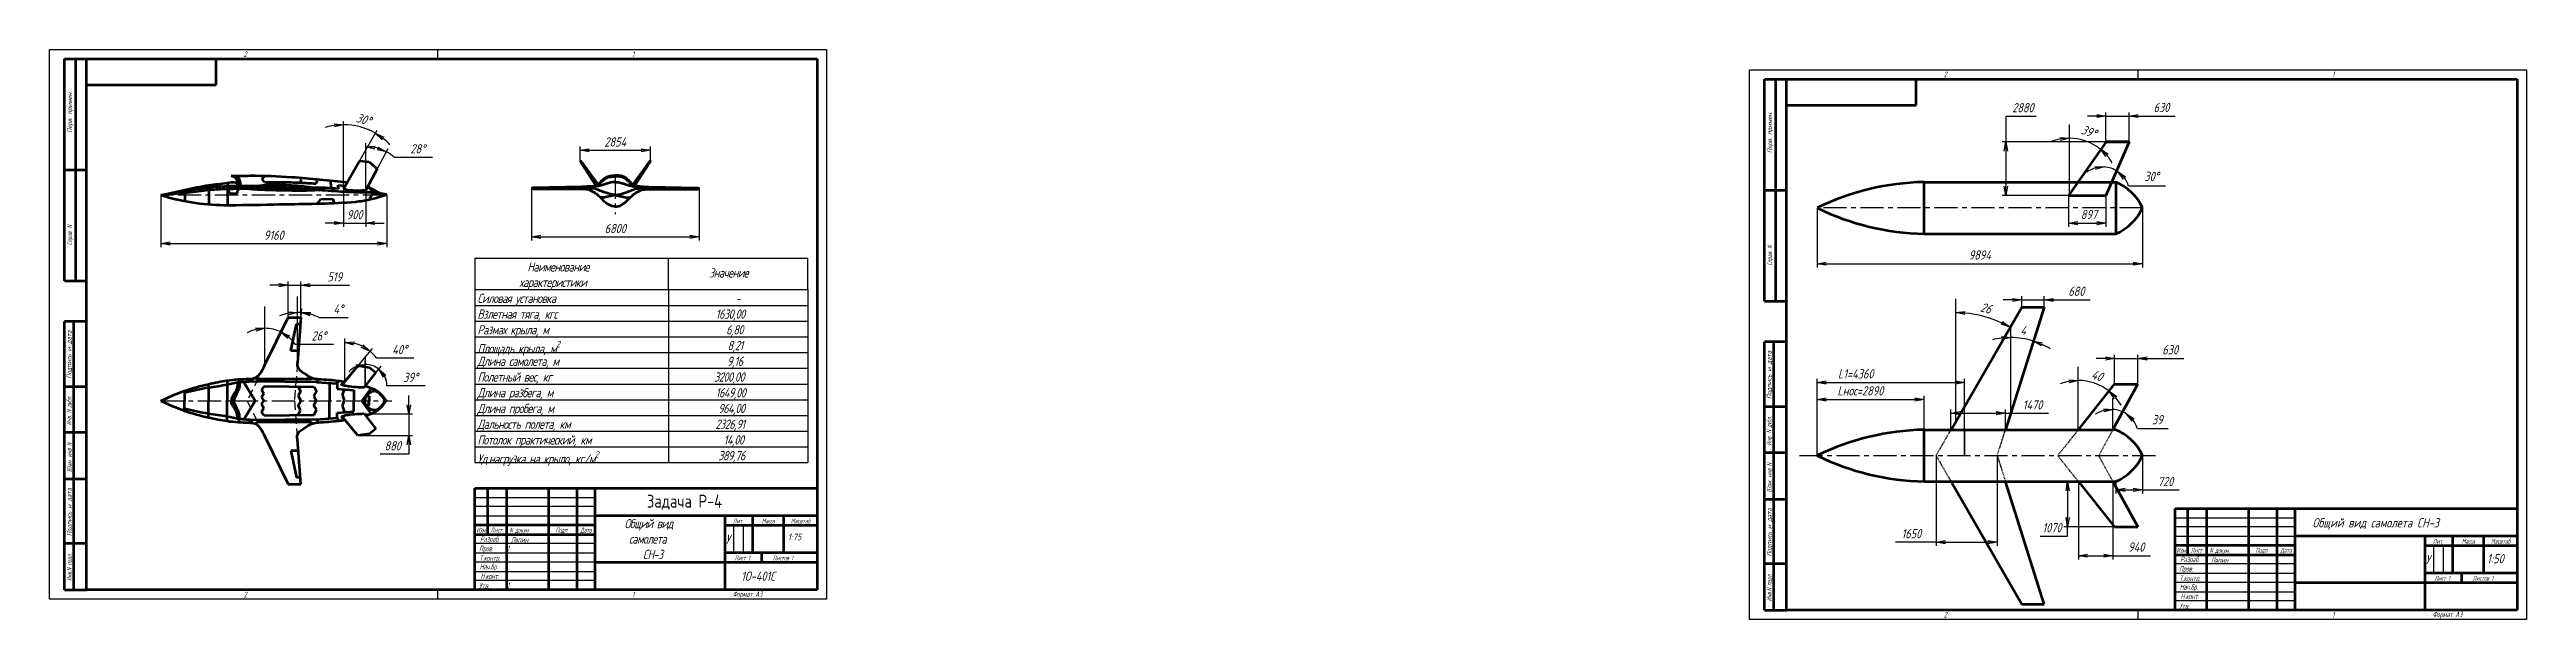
# Model space of a CAD drawing. Header units: millimetres. Extents: x -985956116104 to 1932156, y -552630487266 to 633586.
# Drawn here: x 6035 to 7374, y 31974 to 32282 of the extents above; entities that cross this region are included whole.
import ezdxf
from ezdxf.enums import TextEntityAlignment as Align

# ---------------------------------------------------------------- set-up
doc = ezdxf.new("R2010")
doc.units = ezdxf.units.MM
doc.linetypes.add('CENTER', pattern=[2, 1.25, -0.25, 0.25, -0.25])
doc.linetypes.add('DASHED', pattern=[0.75, 0.5, -0.25])
for name, color, linetype, lineweight in [('_axes (Оси)', 6, 'CENTER', 30), ('_basic (Основной)', 4, 'Continuous', 60), ('_contour (Тонкий)', 7, 'Continuous', 30), ('_inscription (Знаки)', 30, 'Continuous', 80), ('_invisible (Невидимый)', 1, 'DASHED', 30), ('_remote (Тонкий)', 9, 'Continuous', 30), ('_secant (Поверхности)', 2, 'Continuous', 30), ('_text (Надписи)', 2, 'Continuous', 30)]:
    doc.layers.add(name, color=color, linetype=linetype, lineweight=lineweight)
doc.styles.add('ESKD', font='eskd.shx', dxfattribs={"oblique": 15, "height": 5})
doc.dimstyles.new('ESKD', dxfattribs={"dimtxt": 5, "dimasz": 5, "dimexe": 2, "dimexo": 0, "dimgap": 2, "dimtad": 1, "dimtoh": 1, "dimzin": 12, "dimdsep": 46, "dimtxsty": 'ESKD', "dimblk1": 'OPEN', "dimblk2": 'OPEN', "dimsah": 1, "dimcen": 5, "dimclrd": 256, "dimclre": 256, "dimclrt": 2, "dimadec": 0, "dimazin": 0, "dimtfac": 1, "dimtmove": 0, "dimatfit": 3, "dimldrblk": 'OPEN', "dimfxl": 1, "dimtolj": 1, "dimtzin": 12, "dimlwd": -1, "dimlwe": -1, "dimarcsym": 0})

msp = doc.modelspace()

# ---------------------------------------------------------------- texts
at = {"layer": '_basic (Основной)', "color": 30, "transparency": 33554687, "style": 'ESKD', "oblique": 15}
msp.add_text('Общий вид самолета CH-3', height=5, dxfattribs=at).set_placement((7258.077, 32023.886))
at = {"layer": '_contour (Тонкий)', "color": 2, "transparency": 33554687, "char_height": 5, "attachment_point": 1, "style": 'ESKD'}
for s, width, heights, insert in [('\\pi26.98394;{\\T0.9;Наименование\\P\\pi22.65061;характеристики}', 103.15836, [17.305], (6266.014, 32167.166)), ('\\pi21.82565;{\\T0.9;Значение}', 75.36466, [17.305], (6369.315, 32163.945)), ('{\\T0.9;Взлетная тяга, кгс}', 88.66534, [5.754], (6266.014, 32141.666)), ('{\\T0.9;Силовая установка}', 88.66534, [5.754], (6266.014, 32150.166)), ('\\pi24.1296;{\\T0.9;1630,00}', 74.06872, [5.754], (6370.65, 32141.666)), ('\\pi34.8915;{\\T0.9;-}', 74.06872, [5.754], (6370.65, 32150.166)), ('{\\T0.9;Размах крыла, м}', 88.66534, [5.754], (6266.014, 32133.166)), ('\\A1;{\\T0.9;Площадь крыла, м\\H0.7x;\\S2^ ;}', 88.66534, [5.754], (6266.014, 32124.679)), ('\\pi29.80206;{\\T0.9;6,80}', 74.06872, [5.754], (6370.65, 32133.166)), ('\\pi30.5397;{\\T0.9;8,21}', 74.06872, [5.754], (6370.65, 32124.666)), ('{\\T0.9;Длина самолета, м}', 88.66534, [5.754], (6266.014, 32116.166)), ('\\pi30.31778;{\\T0.9;9,16}', 74.06872, [5.754], (6370.65, 32116.166)), ('{\\T0.9;Длина разбега, м}', 88.66534, [5.754], (6266.014, 32099.166)), ('{\\T0.9;Полетный вес, кг}', 88.66534, [5.754], (6266.014, 32107.666)), ('\\pi23.28634;{\\T0.9;3200,00}', 74.06872, [5.754], (6370.65, 32107.666)), ('\\pi24.1296;{\\T0.9;1649,00}', 74.06872, [5.754], (6370.65, 32099.166)), ('{\\T0.9;Длина пробега, м}', 88.66534, [5.754], (6266.014, 32090.666)), ('\\pi25.51635;{\\T0.9;964,00}', 74.06872, [5.174], (6370.65, 32090.666)), ('{\\T0.9;Дальность полета, км}', 88.66534, [5.754], (6266.014, 32082.166)), ('{\\T0.9;Потолок практический, км}', 107.74218, [5.754], (6266.014, 32073.666)), ('\\pi23.98353;{\\T0.9;2326,91}', 74.06872, [5.754], (6370.65, 32082.166)), ('\\pi28.41531;{\\T0.9;14,00}', 74.06872, [5.754], (6370.65, 32073.666)), ('\\A1;{\\T0.9;Уд.нагрузка на крыло, кг/м\\H0.7x;\\S2^ ;}', 107.01635, [4.393], (6266.014, 32065.166)), ('\\pi25.51635;{\\T0.9;389,76}', 74.06872, [5.754], (6370.65, 32065.166)), ('\\pi15.82436;{\\T0.9;Общий вид\\P\\pi18.22485;самолета \\P\\pi25.6902;CH-3}', 70.09073, [25.222], (6329.679, 32028.455))]:
    msp.add_mtext_dynamic_manual_height_columns(s, width=width, gutter_width=12.5, heights=heights, dxfattribs=dict(at, insert=insert))
at = {"layer": '_inscription (Знаки)', "transparency": 33554687, "style": 'ESKD'}
msp.add_text('Задача Р-4', height=7, dxfattribs=at).set_placement((6357.672, 32034.583))
at = {"layer": '_text (Надписи)', "transparency": 33554687, "style": 'ESKD', "oblique": 15, "width": 0.8}
for s, height, p in [('2', 3, (6139.679, 32278.131)), ('1', 3, (6349.679, 32278.131)), ('2', 3, (7058.74, 32267.159)), ('1', 3, (7268.74, 32267.159)), ('N докум.', 2.6, (6283.312, 32021.117)), ('Ляпин', 3, (6284.079, 32015.734)), ('1', 3, (6282.049, 32011.077)), ('N докум.', 2.6, (7202.373, 32010.145)), ('Ляпин', 3, (7203.14, 32004.762)), ('1', 3, (6282.049, 31991.008)), ('2', 3, (6139.679, 31986.131)), ('1', 3, (6349.679, 31986.131)), ('Формат А3', 3, (6403.991, 31986.373)), ('2', 3, (7058.74, 31975.159)), ('1', 3, (7268.74, 31975.159)), ('Формат А3', 3, (7323.052, 31975.401))]:
    msp.add_text(s, height=height, dxfattribs=at).set_placement(p)
at = {"layer": '_text (Надписи)', "transparency": 33554687, "style": 'ESKD', "oblique": 15}
for s, p in [('Перв. примен.', (6046.884, 32248.326)), ('Перв. примен.', (6965.945, 32237.354)), ('Подпись и дата', (6046.553, 32117.279)), ('Подпись и дата', (6965.614, 32106.307)), ('Подпись и дата', (6046.686, 32032.169)), ('Подпись и дата', (6965.747, 32021.197))]:
    msp.add_text(s, height=2.6, rotation=90, dxfattribs=at).set_placement(p, align=Align.CENTER)
at = {"layer": '_text (Надписи)', "transparency": 33554687, "style": 'ESKD', "oblique": 15, "width": 0.8}
for s, p in [('Справ. N', (6046.881, 32181.821)), ('Справ. N', (6965.942, 32170.849)), ('Инв. N дубл.', (6046.547, 32087.026)), ('Инв. N дубл.', (6965.608, 32076.054)), ('Взам. инв N', (6046.672, 32061.709)), ('Взам. инв N', (6965.733, 32050.737)), ('Инв.N подл.', (6046.664, 32002.427)), ('Инв.N подл.', (6965.725, 31991.455))]:
    msp.add_text(s, height=2.6, rotation=90, dxfattribs=at).set_placement(p, align=Align.CENTER)
for s, height, p in [('Изм.', 2.6, (6268.179, 32021.131)), ('Разраб.', 3, (6272.679, 32016.131)), ('Лист', 2.6, (6276.179, 32021.131)), ('Подп.', 2.6, (6311.679, 32021.131)), ('Дата', 2.6, (6324.679, 32021.131)), ('Лит.', 2.6, (6406.969, 32026.088)), ('Масса', 2.6, (6423.192, 32026.088)), ('Масштаб', 2.6, (6440.69, 32026.088)), ('Лит.', 2.6, (7326.03, 32015.116)), ('Масса', 2.6, (7342.253, 32015.116)), ('Масштаб', 2.6, (7359.751, 32015.116)), ('Пров.', 3, (6270.679, 32010.988)), ('Hач.бр.', 3, (6272.179, 32001.203)), ('Т.контр.', 3, (6272.679, 32005.846)), ('Лист 1', 2.6, (6409.166, 32006.058)), ('Листов 1', 2.6, (6431.14, 32006.058)), ('Изм.', 2.6, (7187.24, 32010.159)), ('Разраб.', 3, (7191.74, 32005.159)), ('Лист', 2.6, (7195.24, 32010.159)), ('Подп.', 2.6, (7230.74, 32010.159)), ('Дата', 2.6, (7243.74, 32010.159)), ('Утв.', 3, (6269.679, 31990.917)), ('H.конт.', 3, (6272.679, 31996.06)), ('Пров.', 3, (7189.74, 32000.016)), ('Hач.бр.', 3, (7191.24, 31990.231)), ('Т.контр.', 3, (7191.74, 31994.873)), ('Лист 1', 2.6, (7328.227, 31995.086)), ('Листов 1', 2.6, (7350.201, 31995.086)), ('Утв.', 3, (7188.74, 31979.945)), ('H.конт.', 3, (7191.74, 31985.088))]:
    msp.add_text(s, height=height, dxfattribs=at).set_placement(p, align=Align.CENTER)
at = {"layer": '_text (Надписи)', "transparency": 33554687, "attachment_point": 1, "style": 'ESKD'}
for s, width, gutter_width, heights, insert, char_height in [('У', 10.69599, 25, [0], (6400.107, 32020.016), 5), ('1:75', 10.69599, 25, [3.5], (6433.835, 32020.474), 3.5), ('У', 534.79925, 1250, [0], (7319.168, 32009.044), 5), ('1:50', 665.61918, 1250, [0], (7352.415, 32009.502), 5)]:
    msp.add_mtext_dynamic_manual_height_columns(s, width=width, gutter_width=gutter_width, heights=heights, dxfattribs=dict(at, insert=insert, char_height=char_height))
at = {"layer": '_text (Надписи)', "transparency": 33554687, "insert": (6399.679, 32000.048), "char_height": 5, "width": 50.53786, "attachment_point": 1, "line_spacing_factor": 0.857143, "style": 'ESKD'}
msp.add_mtext('\\pi8.87226;1О-401С', dxfattribs=at)

# ---------------------------------------------------------------- blocks, each defined once
blk = doc.blocks.new('_OPEN')
at = {"color": 0, "linetype": 'ByBlock'}
for p, q in [((-1, 0.17), (0, 0)), ((0, 0), (-1, -0.17)), ((0, 0), (-1, 0))]:
    blk.add_line(p, q, dxfattribs=at)
blk = doc.blocks.new('*D207')
at = {"layer": '_contour (Тонкий)', "transparency": 16777216}
for p, q in [((6151.1, 32112.7), (6151.1, 32133.5)), ((6151.5, 32112.6), (6160.7, 32131.2)), ((6167.4, 32122.9), (6188.2, 32122.9))]:
    blk.add_line(p, q, dxfattribs=at)
for start, end in [(104.4959, 118.9918), (63.8018, 90), (34.5713, 63.8018), (34.81, 49.3059)]:
    blk.add_arc((6151.1, 32111.7), 19.8, start, end, dxfattribs=at)
at = {"layer": 'Defpoints', "color": 0, "transparency": 16777216}
for p in [(6154.1, 32131.3), (6151.1, 32112.7), (6151.1, 32111.7), (6151.5, 32112.6)]:
    blk.add_point(p, dxfattribs=at)
at = {"layer": '_contour (Тонкий)', "transparency": 16777216, "xscale": 5, "yscale": 5, "zscale": 5}
for p, rotation in [((6151.1, 32131.5), 7.247950459271924), ((6159.8, 32129.4), 146.5538074098692)]:
    blk.add_blockref('_OPEN', p, dxfattribs=dict(at, rotation=rotation))
at = {"layer": '_contour (Тонкий)', "color": 2, "transparency": 16777216, "insert": (6180.3, 32127.4), "char_height": 5, "attachment_point": 5, "style": 'ESKD'}
blk.add_mtext('\\A1;26°', dxfattribs=at)
blk = doc.blocks.new('*D208')
at = {"layer": '_contour (Тонкий)', "transparency": 16777216}
for p, q in [((6168.7, 32114.4), (6168.7, 32142.1)), ((6168.8, 32114.4), (6171, 32142)), ((6180.5, 32137.4), (6196.1, 32137.4))]:
    blk.add_line(p, q, dxfattribs=at)
for start, end in [(100.6143, 111.2286), (85.5045, 90), (64.1835, 85.5045), (64.2759, 74.8902)]:
    blk.add_arc((6168.7, 32113), 27, start, end, dxfattribs=at)
at = {"layer": 'Defpoints', "color": 0, "transparency": 16777216}
for p in [(6169.4, 32140), (6168.7, 32114.4), (6168.7, 32113), (6168.8, 32114.4)]:
    blk.add_point(p, dxfattribs=at)
at = {"layer": '_contour (Тонкий)', "transparency": 16777216, "xscale": 5, "yscale": 5, "zscale": 5}
for p, rotation in [((6168.7, 32140.1), 5.307155670401029), ((6170.8, 32140), 170.1973800481372)]:
    blk.add_blockref('_OPEN', p, dxfattribs=dict(at, rotation=rotation))
at = {"layer": '_contour (Тонкий)', "color": 2, "transparency": 16777216, "insert": (6190.8, 32141.9), "char_height": 5, "attachment_point": 5, "style": 'ESKD'}
blk.add_mtext('\\A1;4°', dxfattribs=at)
blk = doc.blocks.new('*D209')
at = {"layer": '_contour (Тонкий)', "transparency": 16777216}
for p, q in [((6194.4, 32103.7), (6194.4, 32125.9)), ((6195, 32103.5), (6209.2, 32120.6)), ((6211.4, 32115.5), (6231.7, 32115.5))]:
    blk.add_line(p, q, dxfattribs=at)
for start, end in [(63.9369, 76.5009), (36.9388, 50.4378)]:
    blk.add_arc((6194.4, 32102.7), 21.3, start, end, dxfattribs=at)
at = {"layer": 'Defpoints', "color": 0, "transparency": 16777216}
for p in [(6199.2, 32123.4), (6194.4, 32103.7), (6194.4, 32102.7), (6195, 32103.5)]:
    blk.add_point(p, dxfattribs=at)
at = {"layer": '_contour (Тонкий)', "transparency": 16777216, "xscale": 5, "yscale": 5, "zscale": 5}
for p, rotation in [((6194.4, 32123.9), 173.2504557657247), ((6207.9, 32119.1), 327.1873851198077)]:
    blk.add_blockref('_OPEN', p, dxfattribs=dict(at, rotation=rotation))
at = {"layer": '_contour (Тонкий)', "color": 2, "transparency": 16777216, "insert": (6224, 32120), "char_height": 5, "attachment_point": 5, "style": 'ESKD'}
blk.add_mtext('\\A1;40°', dxfattribs=at)
blk = doc.blocks.new('*D210')
at = {"layer": '_contour (Тонкий)', "transparency": 16777216}
for p, q in [((6205.4, 32100.9), (6205.4, 32114)), ((6205.8, 32100.8), (6214, 32111.1)), ((6217.1, 32100.5), (6237.7, 32100.5))]:
    blk.add_line(p, q, dxfattribs=at)
for start, end in [(114.6835, 139.367), (51.4936, 90), (0.8775, 51.4936), (2.1265, 26.81)]:
    blk.add_arc((6205.4, 32100.3), 11.7, start, end, dxfattribs=at)
at = {"layer": 'Defpoints', "color": 0, "transparency": 16777216}
for p in [(6208, 32111.7), (6205.4, 32100.9), (6205.4, 32100.3), (6205.8, 32100.8)]:
    blk.add_point(p, dxfattribs=at)
at = {"layer": '_contour (Тонкий)', "transparency": 16777216, "xscale": 5, "yscale": 5, "zscale": 5}
for p, rotation in [((6205.4, 32112), 12.34175895642152), ((6212.7, 32109.5), 129.15180490079)]:
    blk.add_blockref('_OPEN', p, dxfattribs=dict(at, rotation=rotation))
at = {"layer": '_contour (Тонкий)', "color": 2, "transparency": 16777216, "insert": (6229.9, 32105), "char_height": 5, "attachment_point": 5, "style": 'ESKD'}
blk.add_mtext('\\A1;39°', dxfattribs=at)
blk = doc.blocks.new('*D211')
at = {"layer": '_contour (Тонкий)', "transparency": 16777216}
for p, q in [((6193.6, 32209.4), (6193.6, 32243.5)), ((6194.9, 32209.1), (6211.8, 32238.6))]:
    blk.add_line(p, q, dxfattribs=at)
for start, end in [(98.2694, 106.5387), (60.1274, 90), (43.5887, 51.8581)]:
    blk.add_arc((6193.6, 32206.8), 34.7, start, end, dxfattribs=at)
at = {"layer": 'Defpoints', "color": 0, "transparency": 16777216}
for p in [(6199.6, 32241), (6193.6, 32209.4), (6193.6, 32206.8), (6194.9, 32209.1)]:
    blk.add_point(p, dxfattribs=at)
at = {"layer": '_contour (Тонкий)', "transparency": 16777216, "xscale": 5, "yscale": 5, "zscale": 5}
for p, rotation in [((6193.6, 32241.5), 4.134683609795908), ((6210.8, 32236.9), 145.9927445190678)]:
    blk.add_blockref('_OPEN', p, dxfattribs=dict(at, rotation=rotation))
at = {"layer": '_contour (Тонкий)', "color": 2, "transparency": 16777216, "insert": (6204.5, 32244.4), "char_height": 5, "attachment_point": 5, "rotation": 343.8339, "style": 'ESKD'}
blk.add_mtext('\\A1;30°', dxfattribs=at)
blk = doc.blocks.new('*D212')
at = {"layer": '_contour (Тонкий)', "transparency": 16777216}
for p, q in [((6205.6, 32207.3), (6205.6, 32231.6)), ((6206.2, 32207.1), (6217.7, 32228.6)), ((6220.9, 32224), (6241.7, 32224))]:
    blk.add_line(p, q, dxfattribs=at)
for start, end in [(73.9678, 77.8248), (49.6174, 61.7926)]:
    blk.add_arc((6205.6, 32206.1), 23.6, start, end, dxfattribs=at)
at = {"layer": 'Defpoints', "color": 0, "transparency": 16777216}
for p in [(6209.5, 32229.3), (6205.6, 32207.3), (6205.6, 32206.1), (6206.2, 32207.1)]:
    blk.add_point(p, dxfattribs=at)
at = {"layer": '_contour (Тонкий)', "transparency": 16777216, "xscale": 5, "yscale": 5, "zscale": 5}
for p, rotation in [((6205.6, 32229.6), 173.9123998427926), ((6216.7, 32226.8), 337.8802321084289)]:
    blk.add_blockref('_OPEN', p, dxfattribs=dict(at, rotation=rotation))
at = {"layer": '_contour (Тонкий)', "color": 2, "transparency": 16777216, "insert": (6233.8, 32228.5), "char_height": 5, "attachment_point": 5, "style": 'ESKD'}
blk.add_mtext('\\A1;28°', dxfattribs=at)
blk = doc.blocks.new('*D478')
at = {"layer": '_contour (Тонкий)', "transparency": 16777216}
blk.add_arc((7065.2, 32081.1), 58.8, 64.896, 85.128, dxfattribs=at)
at = {"layer": 'Defpoints', "color": 0, "transparency": 16777216}
for p in [(7065.2, 32147.3), (7100.9, 32143), (7085.3, 32136.4), (7065.2, 32081.1), (7065.2, 32081.1)]:
    blk.add_point(p, dxfattribs=at)
at = {"layer": '_contour (Тонкий)', "transparency": 16777216, "xscale": 5, "yscale": 5, "zscale": 5}
for p, rotation in [((7065.2, 32140), 177.5640211881397), ((7094.6, 32132.1), 332.4600362894467)]:
    blk.add_blockref('_OPEN', p, dxfattribs=dict(at, rotation=rotation))
at = {"layer": '_contour (Тонкий)', "color": 2, "transparency": 16777216, "insert": (7081.6, 32142.4), "char_height": 5, "attachment_point": 5, "rotation": 345.012, "style": 'ESKD'}
blk.add_mtext('26', dxfattribs=at)
blk = doc.blocks.new('*D479')
at = {"layer": '_contour (Тонкий)', "transparency": 16777216}
for start, end in [(100.6891, 111.3783), (51.4388, 90), (30.0605, 40.7497)]:
    blk.add_arc((7131.4, 32076.5), 26.8, start, end, dxfattribs=at)
at = {"layer": 'Defpoints', "color": 0, "transparency": 16777216}
for p in [(7131.4, 32105.5), (7143, 32100.6), (7151.1, 32101.2), (7131.4, 32076.5), (7131.4, 32076.5)]:
    blk.add_point(p, dxfattribs=at)
at = {"layer": '_contour (Тонкий)', "transparency": 16777216, "xscale": 5, "yscale": 5, "zscale": 5}
for p, rotation in [((7131.4, 32103.3), 5.344566471401691), ((7148.1, 32097.5), 136.0942244952371)]:
    blk.add_blockref('_OPEN', p, dxfattribs=dict(at, rotation=rotation))
at = {"layer": '_contour (Тонкий)', "color": 2, "transparency": 16777216, "insert": (7141.7, 32106), "char_height": 5, "attachment_point": 5, "rotation": 340.7194, "style": 'ESKD'}
blk.add_mtext('40', dxfattribs=at)
blk = doc.blocks.new('*D480')
at = {"layer": '_contour (Тонкий)', "transparency": 16777216}
blk.add_line((7094.9, 32122.6), (7094.9, 32128.5), dxfattribs=at)
for start, end in [(97.0322, 104.0644), (72.4844, 90), (58.42, 65.4522)]:
    blk.add_arc((7094.9, 32085.7), 40.8, start, end, dxfattribs=at)
at = {"layer": 'Defpoints', "color": 0, "transparency": 16777216}
for p in [(7113, 32143), (7103.1, 32125.6), (7094.9, 32122.6), (7094.9, 32085.7), (7094.9, 32085.7)]:
    blk.add_point(p, dxfattribs=at)
at = {"layer": '_contour (Тонкий)', "transparency": 16777216, "xscale": 5, "yscale": 5, "zscale": 5}
for p, rotation in [((7094.9, 32126.5), 3.516095370847724), ((7107.2, 32124.6), 158.9682765094675)]:
    blk.add_blockref('_OPEN', p, dxfattribs=dict(at, rotation=rotation))
at = {"layer": '_contour (Тонкий)', "color": 2, "transparency": 16777216, "insert": (7101.8, 32130.4), "char_height": 5, "attachment_point": 5, "rotation": 351.2422, "style": 'ESKD'}
blk.add_mtext('4', dxfattribs=at)
blk = doc.blocks.new('*D481')
at = {"layer": '_contour (Тонкий)', "transparency": 16777216}
blk.add_line((7163.4, 32077.4), (7180, 32077.4), dxfattribs=at)
for start, end in [(106.2907, 125.8144), (56.4111, 86.767), (17.3637, 36.8874)]:
    blk.add_arc((7149.3, 32073), 14.7, start, end, dxfattribs=at)
at = {"layer": 'Defpoints', "color": 0, "transparency": 16777216}
for p in [(7150.2, 32087.7), (7152.7, 32087.3), (7162.8, 32093.3), (7149.3, 32073), (7149.3, 32073)]:
    blk.add_point(p, dxfattribs=at)
at = {"layer": '_contour (Тонкий)', "transparency": 16777216, "xscale": 5, "yscale": 5, "zscale": 5}
for p, rotation in [((7150.2, 32087.7), 6.528877037893736), ((7157.5, 32085.3), 136.6492357375699)]:
    blk.add_blockref('_OPEN', p, dxfattribs=dict(at, rotation=rotation))
at = {"layer": '_contour (Тонкий)', "color": 2, "transparency": 16777216, "insert": (7174.2, 32082.1), "char_height": 5, "attachment_point": 5, "style": 'ESKD'}
blk.add_mtext('39', dxfattribs=at)
blk = doc.blocks.new('*D482')
at = {"layer": '_contour (Тонкий)', "transparency": 16777216}
for p, q in [((7095.9, 32146.8), (7090.9, 32146.8)), ((7100.9, 32143), (7100.9, 32148.8)), ((7100.9, 32146.8), (7113, 32146.8)), ((7113, 32143), (7113, 32148.8)), ((7118, 32146.8), (7137.8, 32146.8))]:
    blk.add_line(p, q, dxfattribs=at)
at = {"layer": 'Defpoints', "color": 0, "transparency": 16777216}
for p in [(7100.9, 32143), (7113, 32146.8), (7113, 32143)]:
    blk.add_point(p, dxfattribs=at)
at = {"layer": '_contour (Тонкий)', "transparency": 16777216, "xscale": 5, "yscale": 5, "zscale": 5}
blk.add_blockref('_OPEN', (7100.9, 32146.8), dxfattribs=at)
at = {"layer": '_contour (Тонкий)', "transparency": 16777216, "xscale": 5, "yscale": 5, "zscale": 5, "rotation": 180}
blk.add_blockref('_OPEN', (7113, 32146.8), dxfattribs=at)
at = {"layer": '_contour (Тонкий)', "color": 2, "transparency": 16777216, "insert": (7130.4, 32151.5), "char_height": 5, "attachment_point": 5, "style": 'ESKD'}
blk.add_mtext('\\A1;680', dxfattribs=at)
blk = doc.blocks.new('*D483')
at = {"layer": '_contour (Тонкий)', "transparency": 16777216}
for p, q in [((6990.2, 32062.7), (6990.2, 32104.2)), ((6995.2, 32102.2), (7065, 32102.2)), ((7070, 32062.7), (7070, 32104.2))]:
    blk.add_line(p, q, dxfattribs=at)
at = {"layer": 'Defpoints', "color": 0, "transparency": 16777216}
for p in [(7070, 32102.2), (6990.2, 32062.7), (7070, 32062.7)]:
    blk.add_point(p, dxfattribs=at)
at = {"layer": '_contour (Тонкий)', "transparency": 16777216, "xscale": 5, "yscale": 5, "zscale": 5, "rotation": 180}
blk.add_blockref('_OPEN', (6990.2, 32102.2), dxfattribs=at)
at = {"layer": '_contour (Тонкий)', "transparency": 16777216, "xscale": 5, "yscale": 5, "zscale": 5}
blk.add_blockref('_OPEN', (7070, 32102.2), dxfattribs=at)
at = {"layer": '_contour (Тонкий)', "color": 2, "transparency": 16777216, "insert": (7011.1, 32106.9), "char_height": 5, "attachment_point": 5, "style": 'ESKD'}
blk.add_mtext('\\A1;L1=4360', dxfattribs=at)
blk = doc.blocks.new('*D484')
at = {"layer": '_contour (Тонкий)', "transparency": 16777216}
for p, q in [((6990.2, 32062.7), (6990.2, 32095)), ((6995.2, 32093), (7043.1, 32093)), ((7048.1, 32062.7), (7048.1, 32095))]:
    blk.add_line(p, q, dxfattribs=at)
at = {"layer": 'Defpoints', "color": 0, "transparency": 16777216}
for p in [(7048.1, 32093), (6990.2, 32062.7), (7048.1, 32062.7)]:
    blk.add_point(p, dxfattribs=at)
at = {"layer": '_contour (Тонкий)', "transparency": 16777216, "xscale": 5, "yscale": 5, "zscale": 5, "rotation": 180}
blk.add_blockref('_OPEN', (6990.2, 32093), dxfattribs=at)
at = {"layer": '_contour (Тонкий)', "transparency": 16777216, "xscale": 5, "yscale": 5, "zscale": 5}
blk.add_blockref('_OPEN', (7048.1, 32093), dxfattribs=at)
at = {"layer": '_contour (Тонкий)', "color": 2, "transparency": 16777216, "insert": (7013.6, 32097.7), "char_height": 5, "attachment_point": 5, "style": 'ESKD'}
blk.add_mtext('\\A1;Lнос=2890', dxfattribs=at)
blk = doc.blocks.new('*D485')
at = {"layer": '_contour (Тонкий)', "transparency": 16777216}
for p, q in [((7054.6, 32062.7), (7054.6, 32013.9)), ((7087.6, 32062.7), (7087.6, 32013.9)), ((7054.6, 32015.9), (7032.7, 32015.9)), ((7059.6, 32015.9), (7082.6, 32015.9))]:
    blk.add_line(p, q, dxfattribs=at)
at = {"layer": 'Defpoints', "color": 0, "transparency": 16777216}
for p in [(7054.6, 32062.7), (7087.6, 32062.7), (7087.6, 32015.9)]:
    blk.add_point(p, dxfattribs=at)
at = {"layer": '_contour (Тонкий)', "transparency": 16777216, "xscale": 5, "yscale": 5, "zscale": 5, "rotation": 180}
blk.add_blockref('_OPEN', (7054.6, 32015.9), dxfattribs=at)
at = {"layer": '_contour (Тонкий)', "transparency": 16777216, "xscale": 5, "yscale": 5, "zscale": 5}
blk.add_blockref('_OPEN', (7087.6, 32015.9), dxfattribs=at)
at = {"layer": '_contour (Тонкий)', "color": 2, "transparency": 16777216, "insert": (7041.2, 32020.5), "char_height": 5, "attachment_point": 5, "style": 'ESKD'}
blk.add_mtext('\\A1;1650', dxfattribs=at)
blk = doc.blocks.new('*D486')
at = {"layer": '_contour (Тонкий)', "transparency": 16777216}
for p, q in [((7062.6, 32076.7), (7062.6, 32087.6)), ((7067.6, 32085.6), (7087.1, 32085.6)), ((7092.1, 32076.7), (7092.1, 32087.6)), ((7092.1, 32085.6), (7115.4, 32085.6))]:
    blk.add_line(p, q, dxfattribs=at)
at = {"layer": 'Defpoints', "color": 0, "transparency": 16777216}
for p in [(7092.1, 32085.6), (7062.6, 32076.7), (7092.1, 32076.7)]:
    blk.add_point(p, dxfattribs=at)
at = {"layer": '_contour (Тонкий)', "transparency": 16777216, "xscale": 5, "yscale": 5, "zscale": 5, "rotation": 180}
blk.add_blockref('_OPEN', (7062.6, 32085.6), dxfattribs=at)
at = {"layer": '_contour (Тонкий)', "transparency": 16777216, "xscale": 5, "yscale": 5, "zscale": 5}
blk.add_blockref('_OPEN', (7092.1, 32085.6), dxfattribs=at)
at = {"layer": '_contour (Тонкий)', "color": 2, "transparency": 16777216, "insert": (7106.7, 32090.1), "char_height": 5, "attachment_point": 5, "style": 'ESKD'}
blk.add_mtext('\\A1;1470', dxfattribs=at)
blk = doc.blocks.new('*D487')
at = {"layer": '_contour (Тонкий)', "transparency": 16777216}
for p, q in [((7166.2, 32062.7), (7166.2, 32042.2)), ((7151.8, 32048.7), (7151.8, 32042.2)), ((7156.8, 32044.2), (7161.2, 32044.2)), ((7166.2, 32044.2), (7186, 32044.2))]:
    blk.add_line(p, q, dxfattribs=at)
at = {"layer": 'Defpoints', "color": 0, "transparency": 16777216}
for p in [(7166.2, 32062.7), (7151.8, 32048.7), (7166.2, 32044.2)]:
    blk.add_point(p, dxfattribs=at)
at = {"layer": '_contour (Тонкий)', "transparency": 16777216, "xscale": 5, "yscale": 5, "zscale": 5, "rotation": 180}
blk.add_blockref('_OPEN', (7151.8, 32044.2), dxfattribs=at)
at = {"layer": '_contour (Тонкий)', "transparency": 16777216, "xscale": 5, "yscale": 5, "zscale": 5}
blk.add_blockref('_OPEN', (7166.2, 32044.2), dxfattribs=at)
at = {"layer": '_contour (Тонкий)', "color": 2, "transparency": 16777216, "insert": (7178.6, 32048.7), "char_height": 5, "attachment_point": 5, "style": 'ESKD'}
blk.add_mtext('\\A1;720', dxfattribs=at)
blk = doc.blocks.new('*D488')
at = {"layer": '_contour (Тонкий)', "transparency": 16777216}
for p, q in [((7131.5, 32048.7), (7123.7, 32048.7)), ((7125.7, 32043.7), (7125.7, 32029.2)), ((7110.8, 32019.2), (7125.7, 32019.2)), ((7151.1, 32024.2), (7123.7, 32024.2)), ((7125.7, 32019.2), (7125.7, 32024.2))]:
    blk.add_line(p, q, dxfattribs=at)
at = {"layer": 'Defpoints', "color": 0, "transparency": 16777216}
for p in [(7131.5, 32048.7), (7125.7, 32024.2), (7151.1, 32024.2)]:
    blk.add_point(p, dxfattribs=at)
at = {"layer": '_contour (Тонкий)', "transparency": 16777216, "xscale": 5, "yscale": 5, "zscale": 5}
for p, rotation in [((7125.7, 32048.7), 90), ((7125.7, 32024.2), 270)]:
    blk.add_blockref('_OPEN', p, dxfattribs=dict(at, rotation=rotation))
at = {"layer": '_contour (Тонкий)', "color": 2, "transparency": 16777216, "insert": (7117.2, 32023.7), "char_height": 5, "attachment_point": 5, "style": 'ESKD'}
blk.add_mtext('\\A1;1070', dxfattribs=at)
blk = doc.blocks.new('*D489')
at = {"layer": '_contour (Тонкий)', "transparency": 16777216}
for p, q in [((7131.5, 32048.7), (7131.5, 32006.6)), ((7150.2, 32048.7), (7150.2, 32006.6)), ((7136.5, 32008.6), (7145.2, 32008.6)), ((7150.2, 32008.6), (7170.5, 32008.6))]:
    blk.add_line(p, q, dxfattribs=at)
at = {"layer": 'Defpoints', "color": 0, "transparency": 16777216}
for p in [(7131.5, 32048.7), (7150.2, 32048.7), (7150.2, 32008.6)]:
    blk.add_point(p, dxfattribs=at)
at = {"layer": '_contour (Тонкий)', "transparency": 16777216, "xscale": 5, "yscale": 5, "zscale": 5, "rotation": 180}
blk.add_blockref('_OPEN', (7131.5, 32008.6), dxfattribs=at)
at = {"layer": '_contour (Тонкий)', "transparency": 16777216, "xscale": 5, "yscale": 5, "zscale": 5}
blk.add_blockref('_OPEN', (7150.2, 32008.6), dxfattribs=at)
at = {"layer": '_contour (Тонкий)', "color": 2, "transparency": 16777216, "insert": (7162.8, 32013.3), "char_height": 5, "attachment_point": 5, "style": 'ESKD'}
blk.add_mtext('\\A1;940', dxfattribs=at)
blk = doc.blocks.new('*D490')
at = {"layer": '_contour (Тонкий)', "transparency": 16777216}
for p, q in [((7146.1, 32115.2), (7141.1, 32115.2)), ((7151.1, 32101.3), (7151.1, 32117.2)), ((7151.1, 32115.2), (7163.6, 32115.2)), ((7163.6, 32101.2), (7163.6, 32117.2)), ((7168.6, 32115.2), (7188.5, 32115.2))]:
    blk.add_line(p, q, dxfattribs=at)
at = {"layer": 'Defpoints', "color": 0, "transparency": 16777216}
for p in [(7163.6, 32115.2), (7151.1, 32101.3), (7163.6, 32101.2)]:
    blk.add_point(p, dxfattribs=at)
at = {"layer": '_contour (Тонкий)', "transparency": 16777216, "xscale": 5, "yscale": 5, "zscale": 5}
blk.add_blockref('_OPEN', (7151.1, 32115.2), dxfattribs=at)
at = {"layer": '_contour (Тонкий)', "transparency": 16777216, "xscale": 5, "yscale": 5, "zscale": 5, "rotation": 180}
blk.add_blockref('_OPEN', (7163.6, 32115.2), dxfattribs=at)
at = {"layer": '_contour (Тонкий)', "color": 2, "transparency": 16777216, "insert": (7181.1, 32119.9), "char_height": 5, "attachment_point": 5, "style": 'ESKD'}
blk.add_mtext('\\A1;630', dxfattribs=at)
blk = doc.blocks.new('*D491')
at = {"layer": '_contour (Тонкий)', "transparency": 16777216}
for p, q in [((6990.2, 32196.5), (6990.2, 32164.4)), ((7166.2, 32196.6), (7166.2, 32164.4)), ((6995.2, 32166.4), (7161.2, 32166.4))]:
    blk.add_line(p, q, dxfattribs=at)
at = {"layer": 'Defpoints', "color": 0, "transparency": 16777216}
for p in [(6990.2, 32196.5), (7166.2, 32196.6), (7166.2, 32166.4)]:
    blk.add_point(p, dxfattribs=at)
at = {"layer": '_contour (Тонкий)', "transparency": 16777216, "xscale": 5, "yscale": 5, "zscale": 5, "rotation": 180}
blk.add_blockref('_OPEN', (6990.2, 32166.4), dxfattribs=at)
at = {"layer": '_contour (Тонкий)', "transparency": 16777216, "xscale": 5, "yscale": 5, "zscale": 5}
blk.add_blockref('_OPEN', (7166.2, 32166.4), dxfattribs=at)
at = {"layer": '_contour (Тонкий)', "color": 2, "transparency": 16777216, "insert": (7078.2, 32171.1), "char_height": 5, "attachment_point": 5, "style": 'ESKD'}
blk.add_mtext('\\A1;9894', dxfattribs=at)
blk = doc.blocks.new('*D492')
at = {"layer": '_contour (Тонкий)', "transparency": 16777216}
for start, end in [(100.6891, 111.3783), (51.4388, 90), (30.0605, 40.7497)]:
    blk.add_arc((7126.6, 32207.4), 26.8, start, end, dxfattribs=at)
at = {"layer": 'Defpoints', "color": 0, "transparency": 16777216}
for p in [(7126.6, 32236.5), (7138.3, 32231.6), (7146.4, 32232.2), (7126.6, 32207.4), (7126.6, 32207.4)]:
    blk.add_point(p, dxfattribs=at)
at = {"layer": '_contour (Тонкий)', "transparency": 16777216, "xscale": 5, "yscale": 5, "zscale": 5}
for p, rotation in [((7126.6, 32234.3), 5.344566471390323), ((7143.4, 32228.4), 136.0942244952485)]:
    blk.add_blockref('_OPEN', p, dxfattribs=dict(at, rotation=rotation))
at = {"layer": '_contour (Тонкий)', "color": 2, "transparency": 16777216, "insert": (7137.2, 32237.8), "char_height": 5, "attachment_point": 5, "rotation": 340.7194, "style": 'ESKD'}
blk.add_mtext('\\A1;39%%d', dxfattribs=at)
blk = doc.blocks.new('*D493')
at = {"layer": '_contour (Тонкий)', "transparency": 16777216}
blk.add_line((7158.7, 32208.4), (7178.6, 32208.4), dxfattribs=at)
for start, end in [(106.2907, 125.8144), (56.4111, 86.767), (17.3637, 36.8874)]:
    blk.add_arc((7144.6, 32204), 14.7, start, end, dxfattribs=at)
at = {"layer": 'Defpoints', "color": 0, "transparency": 16777216}
for p in [(7145.5, 32218.7), (7148, 32218.3), (7158.1, 32224.3), (7144.6, 32204), (7144.6, 32204)]:
    blk.add_point(p, dxfattribs=at)
at = {"layer": '_contour (Тонкий)', "transparency": 16777216, "xscale": 5, "yscale": 5, "zscale": 5}
for p, rotation in [((7145.5, 32218.7), 6.528877037898464), ((7152.8, 32216.2), 136.6492357375652)]:
    blk.add_blockref('_OPEN', p, dxfattribs=dict(at, rotation=rotation))
at = {"layer": '_contour (Тонкий)', "color": 2, "transparency": 16777216, "insert": (7171.1, 32213.6), "char_height": 5, "attachment_point": 5, "style": 'ESKD'}
blk.add_mtext('\\A1;30%%d', dxfattribs=at)
blk = doc.blocks.new('*D494')
at = {"layer": '_contour (Тонкий)', "transparency": 16777216}
for p, q in [((7141.4, 32246.2), (7136.4, 32246.2)), ((7146.4, 32232.2), (7146.4, 32248.2)), ((7146.4, 32246.2), (7158.9, 32246.2)), ((7158.9, 32232.2), (7158.9, 32248.2)), ((7163.9, 32246.2), (7183.8, 32246.2))]:
    blk.add_line(p, q, dxfattribs=at)
at = {"layer": 'Defpoints', "color": 0, "transparency": 16777216}
for p in [(7158.9, 32246.2), (7146.4, 32232.2), (7158.9, 32232.2)]:
    blk.add_point(p, dxfattribs=at)
at = {"layer": '_contour (Тонкий)', "transparency": 16777216, "xscale": 5, "yscale": 5, "zscale": 5}
blk.add_blockref('_OPEN', (7146.4, 32246.2), dxfattribs=at)
at = {"layer": '_contour (Тонкий)', "transparency": 16777216, "xscale": 5, "yscale": 5, "zscale": 5, "rotation": 180}
blk.add_blockref('_OPEN', (7158.9, 32246.2), dxfattribs=at)
at = {"layer": '_contour (Тонкий)', "color": 2, "transparency": 16777216, "insert": (7176.4, 32250.8), "char_height": 5, "attachment_point": 5, "style": 'ESKD'}
blk.add_mtext('\\A1;630', dxfattribs=at)
blk = doc.blocks.new('*D495')
at = {"layer": '_contour (Тонкий)', "transparency": 16777216}
for p, q in [((7126.2, 32203.3), (7126.2, 32186.3)), ((7146.4, 32203.3), (7146.4, 32186.3)), ((7131.2, 32188.3), (7141.4, 32188.3))]:
    blk.add_line(p, q, dxfattribs=at)
at = {"layer": 'Defpoints', "color": 0, "transparency": 16777216}
for p in [(7126.2, 32203.3), (7146.4, 32203.3), (7146.4, 32188.3)]:
    blk.add_point(p, dxfattribs=at)
at = {"layer": '_contour (Тонкий)', "transparency": 16777216, "xscale": 5, "yscale": 5, "zscale": 5, "rotation": 180}
blk.add_blockref('_OPEN', (7126.2, 32188.3), dxfattribs=at)
at = {"layer": '_contour (Тонкий)', "transparency": 16777216, "xscale": 5, "yscale": 5, "zscale": 5}
blk.add_blockref('_OPEN', (7146.4, 32188.3), dxfattribs=at)
at = {"layer": '_contour (Тонкий)', "color": 2, "transparency": 16777216, "insert": (7137.2, 32193), "char_height": 5, "attachment_point": 5, "style": 'ESKD'}
blk.add_mtext('\\A1;897', dxfattribs=at)
blk = doc.blocks.new('*D496')
at = {"layer": '_contour (Тонкий)', "transparency": 16777216}
for p, q in [((7108.7, 32246), (7092.3, 32246)), ((7092.3, 32246), (7092.3, 32232.2)), ((7158.9, 32232.2), (7090.3, 32232.2)), ((7092.3, 32227.2), (7092.3, 32208.3)), ((7146.4, 32203.3), (7090.3, 32203.3))]:
    blk.add_line(p, q, dxfattribs=at)
at = {"layer": 'Defpoints', "color": 0, "transparency": 16777216}
for p in [(7158.9, 32232.2), (7092.3, 32203.3), (7146.4, 32203.3)]:
    blk.add_point(p, dxfattribs=at)
at = {"layer": '_contour (Тонкий)', "transparency": 16777216, "xscale": 5, "yscale": 5, "zscale": 5}
for p, rotation in [((7092.3, 32232.2), 90), ((7092.3, 32203.3), 270)]:
    blk.add_blockref('_OPEN', p, dxfattribs=dict(at, rotation=rotation))
at = {"layer": '_contour (Тонкий)', "color": 2, "transparency": 16777216, "insert": (7101.5, 32250.7), "char_height": 5, "attachment_point": 5, "style": 'ESKD'}
blk.add_mtext('\\A1;2880', dxfattribs=at)
blk = doc.blocks.new('*D677')
at = {"layer": '_contour (Тонкий)', "transparency": 16777216}
for p, q in [((6094.9, 32203.4), (6094.9, 32175.3)), ((6217, 32203.8), (6217, 32175.3)), ((6099.9, 32177.3), (6212, 32177.3))]:
    blk.add_line(p, q, dxfattribs=at)
at = {"layer": 'Defpoints', "color": 0, "transparency": 16777216}
for p in [(6094.9, 32203.4), (6217, 32203.8), (6217, 32177.3)]:
    blk.add_point(p, dxfattribs=at)
at = {"layer": '_contour (Тонкий)', "transparency": 16777216, "xscale": 5, "yscale": 5, "zscale": 5, "rotation": 180}
blk.add_blockref('_OPEN', (6094.9, 32177.3), dxfattribs=at)
at = {"layer": '_contour (Тонкий)', "transparency": 16777216, "xscale": 5, "yscale": 5, "zscale": 5}
blk.add_blockref('_OPEN', (6217, 32177.3), dxfattribs=at)
at = {"layer": '_contour (Тонкий)', "color": 2, "transparency": 16777216, "insert": (6155.9, 32181.8), "char_height": 5, "attachment_point": 5, "style": 'ESKD'}
blk.add_mtext('\\A1;9160', dxfattribs=at)
blk = doc.blocks.new('*D678')
at = {"layer": '_contour (Тонкий)', "transparency": 16777216}
for p, q in [((6193.6, 32206.8), (6193.6, 32186.4)), ((6205.6, 32206.1), (6205.6, 32186.4)), ((6188.6, 32188.4), (6183.6, 32188.4)), ((6193.6, 32188.4), (6205.6, 32188.4)), ((6210.6, 32188.4), (6215.6, 32188.4))]:
    blk.add_line(p, q, dxfattribs=at)
at = {"layer": 'Defpoints', "color": 0, "transparency": 16777216}
for p in [(6193.6, 32206.8), (6205.6, 32206.1), (6205.6, 32188.4)]:
    blk.add_point(p, dxfattribs=at)
at = {"layer": '_contour (Тонкий)', "transparency": 16777216, "xscale": 5, "yscale": 5, "zscale": 5}
blk.add_blockref('_OPEN', (6193.6, 32188.4), dxfattribs=at)
at = {"layer": '_contour (Тонкий)', "transparency": 16777216, "xscale": 5, "yscale": 5, "zscale": 5, "rotation": 180}
blk.add_blockref('_OPEN', (6205.6, 32188.4), dxfattribs=at)
at = {"layer": '_contour (Тонкий)', "color": 2, "transparency": 16777216, "insert": (6199.6, 32192.9), "char_height": 5, "attachment_point": 5, "style": 'ESKD'}
blk.add_mtext('\\A1;900', dxfattribs=at)
blk = doc.blocks.new('*D679')
at = {"layer": '_contour (Тонкий)', "transparency": 16777216}
for p, q in [((6204.7, 32085.2), (6230.9, 32085.2)), ((6228.9, 32090.2), (6228.9, 32095.2)), ((6228.9, 32085.2), (6228.9, 32073.5)), ((6201.4, 32073.5), (6230.9, 32073.5)), ((6228.9, 32063.5), (6213.4, 32063.5)), ((6228.9, 32068.5), (6228.9, 32063.5))]:
    blk.add_line(p, q, dxfattribs=at)
at = {"layer": 'Defpoints', "color": 0, "transparency": 16777216}
for p in [(6204.7, 32085.2), (6201.4, 32073.5), (6228.9, 32073.5)]:
    blk.add_point(p, dxfattribs=at)
at = {"layer": '_contour (Тонкий)', "transparency": 16777216, "xscale": 5, "yscale": 5, "zscale": 5}
for p, rotation in [((6228.9, 32085.2), 270), ((6228.9, 32073.5), 90)]:
    blk.add_blockref('_OPEN', p, dxfattribs=dict(at, rotation=rotation))
at = {"layer": '_contour (Тонкий)', "color": 2, "transparency": 16777216, "insert": (6220.2, 32068), "char_height": 5, "attachment_point": 5, "style": 'ESKD'}
blk.add_mtext('\\A1;880', dxfattribs=at)
blk = doc.blocks.new('*D680')
at = {"layer": '_contour (Тонкий)', "transparency": 16777216}
for p, q in [((6295.2, 32207.1), (6295.2, 32178.9)), ((6385.9, 32207.1), (6385.9, 32178.9)), ((6300.2, 32180.9), (6380.9, 32180.9))]:
    blk.add_line(p, q, dxfattribs=at)
at = {"layer": 'Defpoints', "color": 0, "transparency": 16777216}
for p in [(6295.2, 32207.1), (6385.9, 32207.1), (6385.9, 32180.9)]:
    blk.add_point(p, dxfattribs=at)
at = {"layer": '_contour (Тонкий)', "transparency": 16777216, "xscale": 5, "yscale": 5, "zscale": 5, "rotation": 180}
blk.add_blockref('_OPEN', (6295.2, 32180.9), dxfattribs=at)
at = {"layer": '_contour (Тонкий)', "transparency": 16777216, "xscale": 5, "yscale": 5, "zscale": 5}
blk.add_blockref('_OPEN', (6385.9, 32180.9), dxfattribs=at)
at = {"layer": '_contour (Тонкий)', "color": 2, "transparency": 16777216, "insert": (6340.5, 32185.4), "char_height": 5, "attachment_point": 5, "style": 'ESKD'}
blk.add_mtext('\\A1;6800', dxfattribs=at)
blk = doc.blocks.new('*D681')
at = {"layer": '_contour (Тонкий)', "transparency": 16777216}
for p, q in [((6321.5, 32222.1), (6321.5, 32229.7)), ((6326.5, 32227.7), (6354.6, 32227.7)), ((6359.6, 32222.1), (6359.6, 32229.7))]:
    blk.add_line(p, q, dxfattribs=at)
at = {"layer": 'Defpoints', "color": 0, "transparency": 16777216}
for p in [(6321.5, 32222.1), (6359.6, 32227.7), (6359.6, 32222.1)]:
    blk.add_point(p, dxfattribs=at)
at = {"layer": '_contour (Тонкий)', "transparency": 16777216, "xscale": 5, "yscale": 5, "zscale": 5, "rotation": 180}
blk.add_blockref('_OPEN', (6321.5, 32227.7), dxfattribs=at)
at = {"layer": '_contour (Тонкий)', "transparency": 16777216, "xscale": 5, "yscale": 5, "zscale": 5}
blk.add_blockref('_OPEN', (6359.6, 32227.7), dxfattribs=at)
at = {"layer": '_contour (Тонкий)', "color": 2, "transparency": 16777216, "insert": (6340.5, 32232.2), "char_height": 5, "attachment_point": 5, "style": 'ESKD'}
blk.add_mtext('\\A1;2854', dxfattribs=at)
blk = doc.blocks.new('*D682')
at = {"layer": '_contour (Тонкий)', "transparency": 16777216}
for p, q in [((6158.7, 32154.8), (6153.7, 32154.8)), ((6163.7, 32137.3), (6163.7, 32156.8)), ((6163.7, 32154.8), (6170.6, 32154.8)), ((6170.6, 32137.4), (6170.6, 32156.8)), ((6175.6, 32154.8), (6196.9, 32154.8))]:
    blk.add_line(p, q, dxfattribs=at)
at = {"layer": 'Defpoints', "color": 0, "transparency": 16777216}
for p in [(6170.6, 32154.8), (6163.7, 32137.3), (6170.6, 32137.4)]:
    blk.add_point(p, dxfattribs=at)
at = {"layer": '_contour (Тонкий)', "transparency": 16777216, "xscale": 5, "yscale": 5, "zscale": 5}
blk.add_blockref('_OPEN', (6163.7, 32154.8), dxfattribs=at)
at = {"layer": '_contour (Тонкий)', "transparency": 16777216, "xscale": 5, "yscale": 5, "zscale": 5, "rotation": 180}
blk.add_blockref('_OPEN', (6170.6, 32154.8), dxfattribs=at)
at = {"layer": '_contour (Тонкий)', "color": 2, "transparency": 16777216, "insert": (6188.8, 32159.3), "char_height": 5, "attachment_point": 5, "style": 'ESKD'}
blk.add_mtext('\\A1;519', dxfattribs=at)

# ---------------------------------------------------------------- dimensions: what is measured, and where the dimension line sits
at = {"layer": '_contour (Тонкий)', "transparency": 33554687}
dim = msp.add_angular_dim_3p(base=(6199.575, 32240.954), center=(6193.579, 32206.803), p1=(6194.871, 32209.052), p2=(6193.579, 32209.396), dimstyle='ESKD', dxfattribs=at)
dim.commit()
dim.dimension.update_dxf_attribs({"geometry": '*D211', "text_midpoint": (6203.233, 32240.106), "dimtype": 165})
for base, p1, p2, text, picture, middle in [((7092.316, 32203.302), (7158.933, 32232.185), (7146.367, 32203.302), '2880', '*D496', (7101.486, 32246.03)), ((7125.656, 32024.155), (7131.486, 32048.738), (7151.109, 32024.155), '1070', '*D488', (7117.236, 32019.155))]:
    dim = msp.add_linear_dim(base=base, p1=p1, p2=p2, angle=90, text=text, dimstyle='ESKD', dxfattribs=at)
    dim.commit()
    dim.dimension.update_dxf_attribs({"geometry": picture, "text_midpoint": middle, "dimtype": 160})
for base, p1, p2, text, picture, middle in [((7158.933, 32246.202), (7146.369, 32232.249), (7158.933, 32232.185), '630', '*D494', (7176.353, 32250.831)), ((6359.571, 32227.676), (6321.523, 32222.149), (6359.571, 32222.149), '2854', '*D681', (6340.547, 32232.176)), ((6385.878, 32180.893), (6295.216, 32207.055), (6385.878, 32207.055), '6800', '*D680', (6340.547, 32185.393)), ((6217.014, 32177.257), (6094.879, 32203.449), (6217.014, 32203.825), '9160', '*D677', (6155.946, 32181.757)), ((7166.17, 32166.363), (6990.231, 32196.536), (7166.17, 32196.566), '9894', '*D491', (7078.2, 32171.07)), ((6170.605, 32154.778), (6163.688, 32137.348), (6170.605, 32137.352), '519', '*D682', (6188.766, 32159.278)), ((7112.977, 32146.806), (7100.88, 32142.985), (7112.977, 32142.985), '680', '*D482', (7130.396, 32151.487)), ((7163.649, 32115.23), (7151.084, 32101.278), (7163.649, 32101.213), '630', '*D490', (7181.069, 32119.86))]:
    dim = msp.add_linear_dim(base=base, p1=p1, p2=p2, text=text, dimstyle='ESKD', dxfattribs=at)
    dim.commit()
    dim.dimension.update_dxf_attribs({"geometry": picture, "text_midpoint": middle})
for base, center, p1, p2, picture, middle in [((6209.453, 32229.329), (6205.601, 32206.072), (6205.601, 32207.25), (6206.159, 32207.11), '*D212', (6233.783, 32228.529)), ((6169.4, 32140.05), (6168.693, 32113.031), (6168.693, 32114.382), (6168.799, 32114.378), '*D208', (6190.767, 32141.861)), ((6154.059, 32131.25), (6151.051, 32111.664), (6151.488, 32112.553), (6151.051, 32112.655), '*D207', (6180.275, 32127.408)), ((6199.208, 32123.388), (6194.355, 32102.678), (6194.355, 32103.741), (6195.033, 32103.498), '*D209', (6224.042, 32119.961)), ((6208.0247, 32111.74), (6205.4264, 32100.3359), (6205.7905, 32100.7936), (6205.4264, 32100.9207), '*D210', (6229.9017, 32105.015))]:
    dim = msp.add_angular_dim_3p(base=base, center=center, p1=p1, p2=p2, dimstyle='ESKD', dxfattribs=at)
    dim.commit()
    dim.dimension.update_dxf_attribs({"geometry": picture, "text_midpoint": middle})
for base, line1, line2, picture, middle in [((7138.281, 32231.618), ((7126.639, 32207.435), (7126.639, 32236.485)), ((7126.639, 32207.435), (7146.369, 32232.185)), '*D492', (7137.25, 32237.769)), ((7148.03, 32218.298), ((7144.625, 32203.952), (7145.457, 32218.673)), ((7158.119, 32224.27), (7144.625, 32203.952)), '*D493', (7171.13, 32213.648))]:
    dim = msp.add_angular_dim_2l(base=base, line1=line1, line2=line2, dimstyle='ESKD', dxfattribs=at)
    dim.commit()
    dim.dimension.update_dxf_attribs({"geometry": picture, "text_midpoint": middle})
for base, p1, p2, text, picture, middle in [((6205.601, 32188.435), (6193.579, 32206.803), (6205.601, 32206.072), '900', '*D678', (6199.59, 32188.435)), ((7146.367, 32188.293), (7126.19, 32203.302), (7146.367, 32203.302), '897', '*D495', (7137.152, 32188.293)), ((7069.995, 32102.221), (6990.231, 32062.692), (7069.995, 32062.692), 'L1=4360', '*D483', (7011.098, 32102.221)), ((7048.078, 32093.003), (6990.231, 32062.692), (7048.078, 32062.692), 'Lнос=2890', '*D484', (7013.586, 32093.003)), ((7092.055, 32085.599), (7062.642, 32076.692), (7092.055, 32076.692), '1470', '*D486', (7106.724, 32085.599)), ((7087.637, 32015.891), (7054.581, 32062.692), (7087.637, 32062.725), '1650', '*D485', (7041.161, 32015.891)), ((7166.155, 32044.183), (7151.782, 32048.732), (7166.155, 32062.692), '720', '*D487', (7178.575, 32044.183)), ((7150.174, 32008.649), (7131.49, 32048.745), (7150.174, 32048.732), '940', '*D489', (7162.844, 32008.649))]:
    dim = msp.add_linear_dim(base=base, p1=p1, p2=p2, text=text, dimstyle='ESKD', dxfattribs=at)
    dim.commit()
    dim.dimension.update_dxf_attribs({"geometry": picture, "text_midpoint": middle, "dimtype": 160})
for base, line1, line2, text, picture, middle in [((7085.307, 32136.413), ((7065.205, 32081.135), (7100.88, 32142.985)), ((7065.205, 32081.135), (7065.205, 32147.337)), '26', '*D478', (7081.607, 32142.4)), ((7103.146, 32125.615), ((7094.896, 32085.695), (7094.896, 32122.6)), ((7112.977, 32142.985), (7094.896, 32085.695)), '4', '*D480', (7101.788, 32130.431)), ((7142.997, 32100.647), ((7131.354, 32076.463), (7131.354, 32105.513)), ((7131.354, 32076.463), (7151.084, 32101.213)), '40', '*D479', (7141.702, 32106.046)), ((7152.746, 32087.327), ((7149.341, 32072.98), (7150.172, 32087.702)), ((7162.834, 32093.298), (7149.341, 32072.98)), '39', '*D481', (7174.215, 32082.114))]:
    dim = msp.add_angular_dim_2l(base=base, line1=line1, line2=line2, text=text, dimstyle='ESKD', dxfattribs=at)
    dim.commit()
    dim.dimension.update_dxf_attribs({"geometry": picture, "text_midpoint": middle})
dim = msp.add_linear_dim(base=(6228.889, 32073.521), p1=(6204.724, 32085.218), p2=(6201.356, 32073.521), angle=90, text='880', dimstyle='ESKD', dxfattribs=at)
dim.commit()
dim.dimension.update_dxf_attribs({"geometry": '*D679', "text_midpoint": (6220.165, 32068.021)})

# ---------------------------------------------------------------- linework, layer by layer
at = {"layer": '_axes (Оси)', "ltscale": 10, "transparency": 33554687}
for p, q in [((6340.547, 32214.025), (6340.547, 32193.117)), ((6216.577, 32203.449), (6094.879, 32203.449)), ((7166.17, 32196.571), (6990.231, 32196.536)), ((6094.879, 32092.336), (6219.648, 32092.336)), ((6094.879, 32092.336), (6219.648, 32092.336)), ((6980.664, 32062.692), (7174.563, 32062.692))]:
    msp.add_line(p, q, dxfattribs=at)
at = {"layer": '_basic (Основной)', "transparency": 33554687}
for p, q in [((6042.679, 32277.131), (6054.679, 32277.131)), ((6042.679, 32157.131), (6042.679, 32277.131)), ((6048.679, 32277.131), (6048.679, 32157.131)), ((6054.679, 31990.131), (6054.679, 32277.131)), ((6054.679, 32277.131), (6449.679, 32277.131)), ((6124.679, 32263.131), (6124.679, 32277.131)), ((6449.679, 32277.131), (6449.679, 31990.131)), ((6054.679, 32263.131), (6124.679, 32263.131)), ((6961.74, 32266.159), (6973.74, 32266.159)), ((6961.74, 32146.159), (6961.74, 32266.159)), ((6967.74, 32266.159), (6967.74, 32146.159)), ((6973.74, 31979.159), (6973.74, 32266.159)), ((6973.74, 32266.159), (7368.74, 32266.159)), ((7043.74, 32252.159), (7043.74, 32266.159)), ((7368.74, 32266.159), (7368.74, 31979.159)), ((6973.74, 32252.159), (7043.74, 32252.159)), ((7146.533, 32232.249), (7126.19, 32203.302)), ((7158.933, 32232.249), (7146.367, 32203.302)), ((7158.933, 32232.249), (7146.533, 32232.249)), ((7146.533, 32232.249), (7158.933, 32232.249)), ((7146.533, 32232.249), (7152.733, 32232.249)), ((6193.579, 32206.803), (6202.257, 32221.91)), ((6202.257, 32221.91), (6207.543, 32221.481)), ((6207.543, 32221.481), (6211.786, 32217.602)), ((6321.523, 32222.149), (6322.547, 32220.15)), ((6321.523, 32222.149), (6322.851, 32220.822)), ((6322.547, 32220.15), (6330.216, 32208.442)), ((6322.851, 32220.822), (6331.344, 32209.079)), ((6358.243, 32220.822), (6349.75, 32209.079)), ((6358.547, 32220.15), (6350.878, 32208.442)), ((6359.571, 32222.149), (6358.243, 32220.822)), ((6359.571, 32222.149), (6358.547, 32220.15)), ((6042.679, 32217.131), (6054.679, 32217.131)), ((6107.83, 32206.275), (6107.83, 32200.044)), ((6120.796, 32208.853), (6120.796, 32197.852)), ((6130.934, 32210.085), (6130.934, 32197.341)), ((6141.015, 32206.78), (6130.934, 32206.879)), ((6131.405, 32205.642), (6131.417, 32206.874)), ((6132.062, 32204.33), (6131.405, 32205.642)), ((6132.062, 32204.33), (6136.355, 32204.443)), ((6136.355, 32204.443), (6136.359, 32205.856)), ((6136.443, 32208.342), (6136.473, 32206.99)), ((6163.152, 32206.78), (6141.015, 32206.78)), ((6141.368, 32207.127), (6141.404, 32206.78)), ((6163.152, 32207.318), (6142.095, 32207.318)), ((6149.64, 32212.292), (6151.107, 32213.921)), ((6150.963, 32210.491), (6149.64, 32212.292)), ((6163.152, 32207.318), (6163.152, 32206.78)), ((6169.967, 32210.235), (6170.888, 32211.909)), ((6170.888, 32211.909), (6170.017, 32212.933)), ((6171.48, 32207.069), (6171.461, 32206.777)), ((6171.476, 32206.776), (6180.492, 32206.169)), ((6171.48, 32207.069), (6180.492, 32206.169)), ((6179.479, 32211.196), (6178.486, 32212.189)), ((6178.59, 32209.683), (6179.479, 32211.196)), ((6186.636, 32211.362), (6186.702, 32207.158)), ((6190.843, 32206.846), (6190.729, 32208.894)), ((6190.729, 32208.894), (6194.498, 32208.402)), ((6211.786, 32217.602), (6205.601, 32206.072)), ((6295.895, 32207.479), (6295.216, 32207.055)), ((6295.216, 32207.055), (6327.413, 32207.154)), ((6295.867, 32206.641), (6295.216, 32207.055)), ((6324.536, 32206.531), (6295.867, 32206.641)), ((6322.438, 32207.942), (6295.895, 32207.479)), ((6327.413, 32207.154), (6326.868, 32206.003)), ((6327.413, 32207.154), (6327.382, 32208.109)), ((6331.046, 32208.512), (6331.629, 32208.389)), ((6350.048, 32208.512), (6349.464, 32208.389)), ((6353.681, 32207.154), (6353.712, 32208.109)), ((6353.681, 32207.154), (6354.226, 32206.003)), ((6385.878, 32207.055), (6353.681, 32207.154)), ((6356.558, 32206.531), (6385.227, 32206.641)), ((6358.656, 32207.942), (6385.199, 32207.479)), ((6385.199, 32207.479), (6385.878, 32207.055)), ((6385.227, 32206.641), (6385.878, 32207.055)), ((6961.74, 32206.159), (6973.74, 32206.159)), ((7048.073, 32210.536), (7122.519, 32210.536)), ((7048.078, 32182.557), (7048.078, 32210.536)), ((7122.519, 32210.536), (7149.341, 32210.536)), ((7149.341, 32210.536), (7151.777, 32210.557)), ((7151.777, 32210.557), (7151.782, 32182.575)), ((6179.126, 32198.375), (6181.362, 32201.244)), ((6181.362, 32201.244), (6187.884, 32201.373)), ((6187.884, 32201.373), (6188.584, 32199.005)), ((7126.19, 32203.302), (7146.367, 32203.302)), ((7048.078, 32182.557), (7122.525, 32182.585)), ((7122.525, 32182.585), (7149.346, 32182.595)), ((7149.346, 32182.595), (7151.782, 32182.575)), ((6042.679, 32157.131), (6054.679, 32157.131)), ((6961.74, 32146.159), (6973.74, 32146.159)), ((7062.642, 32076.692), (7100.88, 32142.985)), ((7112.977, 32142.985), (7092.055, 32076.692)), ((7100.88, 32142.985), (7112.977, 32142.985)), ((6054.679, 32135.131), (6042.679, 32135.131)), ((6042.679, 31990.131), (6042.679, 32135.131)), ((6047.679, 32135.131), (6047.679, 31990.131)), ((6151.051, 32111.664), (6163.688, 32137.348)), ((6163.688, 32137.348), (6170.605, 32137.352)), ((6165.046, 32119.36), (6168.144, 32133.778)), ((6170.324, 32133.778), (6168.144, 32133.778)), ((6170.605, 32137.352), (6168.693, 32113.031)), ((6973.74, 32124.159), (6961.74, 32124.159)), ((6961.74, 31979.159), (6961.74, 32124.159)), ((6966.74, 32124.159), (6966.74, 31979.159)), ((6169.191, 32119.36), (6165.046, 32119.36)), ((6201.356, 32111.151), (6193.65, 32101.824)), ((6207.619, 32110.179), (6201.356, 32111.151)), ((6042.679, 32100.131), (6054.679, 32100.131)), ((6107.716, 32097.762), (6107.716, 32092.336)), ((6120.678, 32101.367), (6120.678, 32092.336)), ((6130.742, 32103.272), (6130.742, 32092.336)), ((6139.757, 32102.457), (6145.839, 32092.336)), ((6144.571, 32102.769), (6142.434, 32104.168)), ((6179.08, 32102.421), (6144.571, 32102.769)), ((6146.956, 32103.979), (6145.674, 32104.647)), ((6175.967, 32103.974), (6146.956, 32103.979)), ((6150.668, 32100.262), (6149.343, 32098.259)), ((6149.343, 32098.259), (6150.59, 32096.28)), ((6150.668, 32100.262), (6177.778, 32099.905)), ((6169.101, 32100.019), (6170.402, 32097.363)), ((6170.402, 32097.363), (6169.108, 32094.925)), ((6176.853, 32104.605), (6175.967, 32103.974)), ((6177.778, 32099.905), (6178.959, 32097.264)), ((6180.297, 32104.053), (6179.08, 32102.421)), ((6179.08, 32102.421), (6190.181, 32101.62)), ((6186.014, 32101.921), (6186.049, 32092.336)), ((6190.181, 32101.62), (6190.841, 32103.163)), ((6190.181, 32101.62), (6190.185, 32098.832)), ((6190.185, 32098.832), (6199.152, 32098.124)), ((6193.013, 32095.443), (6194.078, 32098.524)), ((6199.152, 32098.124), (6199.152, 32092.336)), ((6208.629, 32099.285), (6203.558, 32092.336)), ((6204.724, 32099.453), (6211.072, 32107.432)), ((6211.072, 32107.432), (6207.619, 32110.179)), ((7131.354, 32076.528), (7151.084, 32101.278)), ((7150.172, 32076.713), (7163.684, 32101.278)), ((7151.084, 32101.278), (7163.684, 32101.278)), ((7151.084, 32101.278), (7157.384, 32101.278)), ((7151.084, 32101.278), (7157.384, 32101.278)), ((6107.716, 32086.91), (6107.716, 32092.336)), ((6120.678, 32083.305), (6120.678, 32092.336)), ((6130.742, 32081.4), (6130.742, 32092.336)), ((6139.757, 32082.214), (6145.839, 32092.336)), ((6150.59, 32096.28), (6149.194, 32094.168)), ((6149.194, 32094.168), (6150.605, 32092.336)), ((6149.194, 32090.503), (6150.605, 32092.336)), ((6150.59, 32088.391), (6149.194, 32090.503)), ((6149.343, 32086.412), (6150.59, 32088.391)), ((6150.668, 32084.41), (6149.343, 32086.412)), ((6150.668, 32084.41), (6177.778, 32084.767)), ((6169.101, 32084.653), (6170.402, 32087.309)), ((6169.108, 32094.925), (6170.488, 32092.336)), ((6169.108, 32089.747), (6170.488, 32092.336)), ((6170.402, 32087.309), (6169.108, 32089.747)), ((6178.959, 32097.264), (6177.582, 32094.885)), ((6177.582, 32094.885), (6178.866, 32092.336)), ((6177.582, 32089.786), (6178.866, 32092.336)), ((6178.959, 32087.408), (6177.582, 32089.786)), ((6177.778, 32084.767), (6178.959, 32087.408)), ((6186.014, 32082.751), (6186.049, 32092.336)), ((6190.181, 32083.051), (6190.185, 32085.84)), ((6190.185, 32085.84), (6199.152, 32086.548)), ((6193.013, 32095.443), (6193.995, 32092.336)), ((6193.013, 32089.229), (6193.995, 32092.336)), ((6193.013, 32089.229), (6194.078, 32086.147)), ((6199.152, 32086.548), (6199.152, 32092.336)), ((6208.629, 32085.387), (6203.558, 32092.336)), ((6204.724, 32085.218), (6211.072, 32077.24)), ((6207.41, 32094.89), (6205.968, 32094.898)), ((6207.41, 32089.782), (6205.968, 32089.774)), ((6207.223, 32094.891), (6207.208, 32092.336)), ((6207.223, 32089.781), (6207.208, 32092.336)), ((6207.41, 32094.89), (6207.41, 32092.336)), ((6207.41, 32089.782), (6207.41, 32092.336)), ((6961.74, 32089.159), (6973.74, 32089.159)), ((6054.679, 32075.131), (6042.679, 32075.131)), ((6144.571, 32081.902), (6142.434, 32080.503)), ((6179.08, 32082.251), (6144.571, 32081.902)), ((6146.956, 32080.693), (6145.674, 32080.024)), ((6175.967, 32080.698), (6146.956, 32080.693)), ((6151.051, 32073.007), (6163.688, 32047.323)), ((6170.605, 32047.32), (6168.693, 32071.641)), ((6176.853, 32080.067), (6175.967, 32080.698)), ((6179.08, 32082.251), (6190.181, 32083.051)), ((6180.297, 32080.619), (6179.08, 32082.251)), ((6190.181, 32083.051), (6190.841, 32081.509)), ((6201.356, 32073.521), (6193.65, 32082.848)), ((6207.619, 32074.493), (6201.356, 32073.521)), ((6211.072, 32077.24), (6207.619, 32074.493)), ((7048.073, 32076.692), (7122.519, 32076.692)), ((7048.078, 32048.714), (7048.078, 32076.692)), ((7122.519, 32076.692), (7131.485, 32076.692)), ((7131.485, 32076.692), (7150.172, 32076.713)), ((7151.777, 32076.713), (7150.172, 32076.713)), ((6169.191, 32065.311), (6165.046, 32065.311)), ((6165.046, 32065.311), (6168.144, 32050.894)), ((6973.74, 32064.159), (6961.74, 32064.159)), ((6042.679, 32050.131), (6054.679, 32050.131)), ((6163.688, 32047.323), (6170.605, 32047.32)), ((6170.324, 32050.894), (6168.144, 32050.894)), ((6329.679, 31990.131), (6329.679, 32045.131)), ((7048.078, 32048.714), (7122.524, 32048.742)), ((7062.648, 32048.719), (7100.909, 31982.44)), ((7113.006, 31982.445), (7092.06, 32048.73)), ((7122.524, 32048.742), (7151.782, 32048.732)), ((7131.363, 32048.892), (7151.109, 32024.155)), ((7150.174, 32048.732), (7163.709, 32024.163)), ((6961.74, 32039.159), (6973.74, 32039.159)), ((7248.74, 31979.159), (7248.74, 32034.159)), ((7151.109, 32024.155), (7163.709, 32024.163)), ((6054.679, 32015.131), (6042.679, 32015.131)), ((6973.74, 32004.159), (6961.74, 32004.159)), ((6042.679, 31990.131), (6054.679, 31990.131)), ((6449.679, 31990.131), (6054.679, 31990.131)), ((6961.74, 31979.159), (6973.74, 31979.159)), ((7368.74, 31979.159), (6973.74, 31979.159)), ((7100.88, 31982.405), (7112.977, 31982.405)), ((7100.909, 31982.44), (7113.006, 31982.445))]:
    msp.add_line(p, q, dxfattribs=at)
at = {"layer": '_basic (Основной)', "linetype": 'Continuous', "transparency": 33554687}
for p, q in [((6264.679, 32045.131), (6449.679, 32045.131)), ((6264.679, 31990.131), (6264.679, 32045.131)), ((6271.679, 32020.131), (6271.679, 32045.131)), ((6281.679, 32045.131), (6281.679, 31990.131)), ((6304.679, 31990.131), (6304.679, 32045.131)), ((6319.679, 32045.131), (6319.679, 31990.131)), ((7183.74, 32034.159), (7368.74, 32034.159)), ((7183.74, 31979.159), (7183.74, 32034.159)), ((7190.74, 32009.159), (7190.74, 32034.159)), ((7200.74, 32034.159), (7200.74, 31979.159)), ((7223.74, 31979.159), (7223.74, 32034.159)), ((7238.74, 32034.159), (7238.74, 31979.159)), ((6329.679, 32025.131), (6264.679, 32025.131)), ((6264.679, 32020.131), (6329.679, 32020.131)), ((6449.679, 32030.131), (6329.679, 32030.131)), ((6399.679, 32030.131), (6399.679, 31990.131)), ((6399.679, 32025.131), (6449.679, 32025.131)), ((6414.679, 32030.131), (6414.679, 32010.131)), ((6431.679, 32010.131), (6431.679, 32030.131)), ((7368.74, 32019.159), (7248.74, 32019.159)), ((7318.74, 32019.159), (7318.74, 31979.159)), ((7333.74, 32019.159), (7333.74, 31999.159)), ((7350.74, 31999.159), (7350.74, 32019.159)), ((6329.679, 32005.131), (6449.679, 32005.131)), ((6449.679, 32010.131), (6399.679, 32010.131)), ((6419.679, 32005.131), (6419.679, 32010.131)), ((7248.74, 32014.159), (7183.74, 32014.159)), ((7183.74, 32009.159), (7248.74, 32009.159)), ((7318.74, 32014.159), (7368.74, 32014.159)), ((7248.74, 31994.159), (7368.74, 31994.159)), ((7368.74, 31999.159), (7318.74, 31999.159)), ((7338.74, 31994.159), (7338.74, 31999.159))]:
    msp.add_line(p, q, dxfattribs=at)
at = {"layer": '_basic (Основной)', "transparency": 33554687}
for centre, radius, start, end in [((6177.112, 32052.072), 155.382, 84.93041, 90.257916), ((7051.123, 32071.446), 139.123, 91.255961, 115.956143), ((7140.692, 32184.751), 28.086, 24.889323, 66.7539), ((7051.076, 32321.648), 139.123, 244.065167, 268.765348), ((7140.688, 32208.377), 28.086, 293.26741, 335.131987), ((7051.122, 31937.603), 139.123, 91.255961, 115.956143), ((7140.692, 32050.907), 28.086, 24.889323, 66.7539), ((7051.076, 32187.804), 139.123, 244.065167, 268.765348), ((7140.687, 32074.533), 28.086, 293.26741, 335.131987)]:
    msp.add_arc(centre, radius, start, end, dxfattribs=at)
for points, start_tangent, end_tangent in [([(6094.879, 32203.449), (6107.858, 32206.281), (6120.787, 32208.852), (6130.938, 32210.085), (6135.19, 32210.325), (6136.391, 32209.983)], (0.01301786, 0.00279994), (0.01276082, -0.00418124)), ([(6148.268, 32208.26), (6143.366, 32208.26), (6136.443, 32208.342), (6129.495, 32208.163), (6094.879, 32203.449)], (-0.0133339, -0.00005719), (-0.01316156, -0.00235789)), ([(6094.879, 32203.449), (6106.199, 32204.615), (6118.213, 32206.018), (6127.101, 32206.743), (6136.497, 32206.991), (6141.368, 32207.127)], (0.01327112, 0.00129822), (0.01332657, 0.00040894)), ([(6132.915, 32213.802), (6143.303, 32213.99), (6165.642, 32213.254), (6195.832, 32210.363)], (0.01333006, 0.00032839), (0.01325655, -0.00145699)), ([(6136.443, 32208.342), (6136.391, 32209.983), (6136.163, 32211.373), (6135.453, 32212.62), (6133.969, 32213.479), (6132.915, 32213.802)], (-0.00017436, 0.01333236), (-0.01277024, 0.00358285)), ([(6180.492, 32206.169), (6175.199, 32205.896), (6162.812, 32205.926), (6147.151, 32206.382), (6141.404, 32206.78)], (-0.01331296, -0.00079712), (-0.01329797, 0.00099824)), ([(6150.963, 32210.491), (6160.515, 32210.466), (6169.891, 32210.239), (6178.59, 32209.683)], (0.01333271, 0.00000554), (0.01330047, -0.00096748)), ([(6163.144, 32206.781), (6166.284, 32206.501), (6170.831, 32206.674), (6171.476, 32206.776)], (0.01325492, -0.0014192), (0.01315868, 0.00215374)), ([(6163.152, 32207.318), (6166.299, 32207.502), (6170.839, 32207.19), (6171.48, 32207.069)], (0.013292, 0.00101476), (0.01308696, -0.00255359)), ([(6209.151, 32204.819), (6205.177, 32204.834), (6193.573, 32205.214), (6180.492, 32206.169)], (-0.01333328, 0.00001616), (-0.01329049, 0.00108474)), ([(6205.601, 32206.072), (6203.87, 32205.877), (6199.691, 32205.874), (6195.752, 32206.169), (6193.579, 32206.803)], (-0.0132417, -0.00172517), (-0.01270463, 0.00425299)), ([(6217.014, 32203.825), (6213.607, 32204.037), (6209.151, 32204.819)], (-0.01334514, 0.00051083), (-0.01308327, 0.0027227)), ([(6094.879, 32203.449), (6100.63, 32201.89), (6117.869, 32198.713), (6135.622, 32198.103), (6162.362, 32198.558), (6200.111, 32199.837)], (0.01285842, -0.00350031), (0.01330281, 0.00097556)), ([(6200.111, 32199.837), (6207.695, 32201.124), (6217.014, 32203.825)], (0.01322055, 0.00190246), (0.01271133, 0.00412612)), ([(6136.688, 32103.919), (6142.141, 32104.16), (6145.714, 32104.664), (6148.431, 32106.93), (6151.051, 32111.664)], (0.01317082, 0.00069684), (0.00549209, 0.01213004)), ([(6094.879, 32092.336), (6107.642, 32097.735), (6120.686, 32101.369), (6130.732, 32103.271), (6136.688, 32103.919)], (0.01214254, 0.00557298), (0.01328047, 0.00126796)), ([(6144.571, 32102.769), (6139.905, 32102.469), (6137.237, 32102.202), (6130.682, 32100.943), (6120.637, 32099.378), (6107.716, 32096.632)], (-0.0133085, -0.00076959), (-0.01298785, -0.00307604)), ([(6136.049, 32102.02), (6136.308, 32100.903), (6135.781, 32098.584), (6134.495, 32096.158), (6133.53, 32094.548), (6133.088, 32093.604), (6132.961, 32092.336)], (0.00393102, -0.01293867), (-0.00016134, -0.01357293)), ([(6136.688, 32103.919), (6137.312, 32102.51), (6137.46, 32101.203), (6136.375, 32097.28), (6135.191, 32094.788), (6134.575, 32093.209), (6134.575, 32092.336)], (0.00631247, -0.01189218), (0.00084672, -0.01348094)), ([(6216.443, 32092.127), (6215.952, 32092.766), (6215.033, 32094.013), (6213.647, 32095.623), (6210.88, 32097.469), (6208.505, 32097.027), (6206.38, 32095.419), (6205.546, 32094.165), (6205.073, 32092.336)], (-0.0081677, 0.01052798), (-0.00230319, -0.01331422)), ([(6094.879, 32092.336), (6107.642, 32086.936), (6120.686, 32083.303), (6130.732, 32081.401), (6136.688, 32080.753)], (0.01214254, -0.00557298), (0.01328047, -0.00126796)), ([(6144.571, 32081.902), (6139.905, 32082.203), (6137.237, 32082.47), (6130.682, 32083.728), (6120.637, 32085.294), (6107.716, 32088.04)], (-0.0133085, 0.00076959), (-0.01298785, 0.00307604)), ([(6136.049, 32082.651), (6136.308, 32083.768), (6135.781, 32086.088), (6134.495, 32088.514), (6133.53, 32090.123), (6133.088, 32091.068), (6132.961, 32092.336)], (0.00393102, 0.01293867), (-0.00016134, 0.01357293)), ([(6136.688, 32080.753), (6137.312, 32082.161), (6137.46, 32083.469), (6136.375, 32087.392), (6135.191, 32089.884), (6134.575, 32091.463), (6134.575, 32092.336)], (0.00631247, 0.01189218), (0.00084672, 0.01348094)), ([(6216.443, 32092.545), (6215.952, 32091.905), (6215.033, 32090.659), (6213.647, 32089.048), (6210.88, 32087.203), (6208.505, 32087.644), (6206.38, 32089.252), (6205.546, 32090.507), (6205.073, 32092.336)], (-0.0081677, -0.01052798), (-0.00230319, 0.01331422)), ([(6136.688, 32080.753), (6142.141, 32080.511), (6145.714, 32080.008), (6148.431, 32077.742), (6151.051, 32073.007)], (0.01317082, -0.00069684), (0.00549209, -0.01213004))]:
    msp.add_spline(points, degree=3, dxfattribs=dict(at, start_tangent=start_tangent, end_tangent=end_tangent))
for points, knots in [([(6135.595, 32213.867), (6136.024, 32213.562), (6137.018, 32212.785), (6137.616, 32210.679), (6137.996, 32208.09), (6136.912, 32206.611), (6136.359, 32205.856)], [25.70178847, 25.70178847, 25.70178847, 25.70178847, 136.42012304, 295.24447521, 481.04445801, 675.20963338, 675.20963338, 675.20963338, 675.20963338]), ([(6180.492, 32206.169), (6179.738, 32206.454), (6177.49, 32207.304), (6170.867, 32208.511), (6160.265, 32208.835), (6149.363, 32209.123), (6143.059, 32207.577), (6141.368, 32207.127)], [0, 0, 0, 0, 173.85873722, 518.56747948, 1445.43681875, 2470.03746049, 2846.92290542, 2846.92290542, 2846.92290542, 2846.92290542]), ([(6217.014, 32203.825), (6216.201, 32203.865), (6214.345, 32203.954), (6211.288, 32205.385), (6208.743, 32206.875), (6207.072, 32207.843), (6206.675, 32208.073)], [0, 0, 0, 0, 174.45548563, 398.12044184, 716.04695081, 815.12308741, 815.12308741, 815.12308741, 815.12308741]), ([(6206.675, 32208.073), (6207.029, 32207.756), (6207.753, 32207.107), (6208.569, 32206.22), (6209.511, 32205.132), (6208.629, 32203.239), (6207.991, 32201.907), (6207.606, 32201.104)], [0, 0, 0, 0, 102.08362399, 208.91495356, 266.67304814, 393.70560548, 595.11630368, 595.11630368, 595.11630368, 595.11630368]), ([(6331.457, 32208.425), (6331.608, 32208.724), (6332.001, 32209.492), (6333.054, 32210.56), (6334.184, 32211.637), (6335.388, 32212.543), (6336.577, 32213.124), (6337.883, 32213.435), (6339.207, 32213.525), (6340.096, 32213.517), (6340.547, 32213.511)], [2.19306106, 2.19306106, 2.19306106, 2.19306106, 74.6265549, 188.38145015, 323.83886839, 414.22664786, 513.96915775, 608.51114497, 703.58069701, 801.3394033, 801.3394033, 801.3394033, 801.3394033]), ([(6349.637, 32208.425), (6349.486, 32208.724), (6349.093, 32209.492), (6348.04, 32210.56), (6346.91, 32211.637), (6345.706, 32212.543), (6344.517, 32213.124), (6343.211, 32213.435), (6341.886, 32213.525), (6340.998, 32213.517), (6340.547, 32213.511)], [2.19306106, 2.19306106, 2.19306106, 2.19306106, 74.6265549, 188.38145015, 323.83886839, 414.22664786, 513.96915775, 608.51114497, 703.58069701, 801.3394033, 801.3394033, 801.3394033, 801.3394033]), ([(6168.693, 32113.031), (6168.618, 32112.254), (6168.377, 32109.748), (6172.477, 32107.15), (6176.116, 32104.435), (6179.114, 32104.161), (6180.297, 32104.053)], [0, 0, 0, 0, 167.4076507, 540.21662568, 941.47926376, 1203.2317887, 1203.2317887, 1203.2317887, 1203.2317887]), ([(6180.297, 32104.053), (6183.804, 32103.818), (6188.53, 32103.502), (6193.162, 32102.864), (6194.355, 32102.678)], [0, 0, 0, 0, 761.18031973, 1025.94884051, 1025.94884051, 1025.94884051, 1025.94884051]), ([(6204.724, 32099.453), (6203.744, 32099.478), (6201.083, 32099.545), (6197.565, 32099.806), (6194.509, 32100.359), (6193.219, 32100.679), (6192.346, 32101.255), (6192.889, 32101.468), (6193.231, 32101.603)], [0, 0, 0, 0, 220.24653027, 597.69286359, 803.79697841, 893.75722117, 927.73088918, 985.45740214, 985.45740214, 985.45740214, 985.45740214]), ([(6193.65, 32101.824), (6193.587, 32101.792), (6193.447, 32101.719), (6193.308, 32101.644), (6193.231, 32101.603)], [0, 0, 0, 0, 15.95245591, 35.55974486, 35.55974486, 35.55974486, 35.55974486]), ([(6205.426, 32100.336), (6208.096, 32099.599), (6212.632, 32097.916), (6215.411, 32094.029), (6216.577, 32092.336)], [1839.48910684, 1839.48910684, 1839.48910684, 1839.48910684, 2423.67882482, 2860.59981094, 2860.59981094, 2860.59981094, 2860.59981094]), ([(6204.724, 32085.218), (6203.744, 32085.194), (6201.083, 32085.127), (6197.565, 32084.866), (6194.509, 32084.313), (6193.219, 32083.993), (6192.346, 32083.417), (6192.889, 32083.204), (6193.231, 32083.069)], [0, 0, 0, 0, 220.24653027, 597.69286359, 803.79697841, 893.75722117, 927.73088918, 985.45740214, 985.45740214, 985.45740214, 985.45740214]), ([(6205.426, 32084.336), (6208.096, 32085.072), (6212.632, 32086.756), (6215.411, 32090.643), (6216.577, 32092.336)], [1839.48910684, 1839.48910684, 1839.48910684, 1839.48910684, 2423.67882482, 2860.59981094, 2860.59981094, 2860.59981094, 2860.59981094]), ([(6168.693, 32071.641), (6168.618, 32072.418), (6168.377, 32074.923), (6172.477, 32077.522), (6176.116, 32080.237), (6179.114, 32080.51), (6180.297, 32080.619)], [0, 0, 0, 0, 167.4076507, 540.21662568, 941.47926376, 1203.2317887, 1203.2317887, 1203.2317887, 1203.2317887]), ([(6180.297, 32080.619), (6183.804, 32080.853), (6188.53, 32081.17), (6193.162, 32081.808), (6194.355, 32081.994)], [0, 0, 0, 0, 761.18031973, 1025.94884051, 1025.94884051, 1025.94884051, 1025.94884051]), ([(6193.65, 32082.848), (6193.587, 32082.88), (6193.447, 32082.953), (6193.308, 32083.028), (6193.231, 32083.069)], [0, 0, 0, 0, 15.95245591, 35.55974486, 35.55974486, 35.55974486, 35.55974486])]:
    msp.add_open_spline(points, degree=3, knots=knots, dxfattribs=at)
for points in [[(6340.547, 32210.5), (6339.968, 32210.487), (6338.189, 32210.279), (6335.63, 32209.591), (6332.145, 32208.487), (6328.262, 32208.136), (6322.438, 32207.942)], [(6340.547, 32197.369), (6339.232, 32197.464), (6337.189, 32198.191), (6333.823, 32200.835), (6331.678, 32202.979), (6330.094, 32204.242), (6328.389, 32205.284), (6327.022, 32205.93), (6325.619, 32206.471), (6324.536, 32206.531)], [(6327.382, 32208.109), (6330.091, 32208.43), (6331.046, 32208.512)], [(6340.547, 32203.571), (6339.07, 32203.758), (6334.398, 32205.095), (6331.722, 32206.082), (6329.307, 32206.965), (6327.413, 32207.154)], [(6331.046, 32208.512), (6331.645, 32209.571), (6332.655, 32210.729), (6334.323, 32212.294), (6335.961, 32213.371), (6337.066, 32213.767), (6338.185, 32213.944), (6340.547, 32214.025)], [(6350.048, 32208.512), (6349.448, 32209.571), (6348.439, 32210.729), (6346.771, 32212.294), (6345.133, 32213.371), (6344.028, 32213.767), (6342.909, 32213.944), (6340.547, 32214.025)], [(6340.547, 32210.5), (6341.126, 32210.487), (6342.905, 32210.279), (6345.464, 32209.591), (6348.949, 32208.487), (6352.832, 32208.136), (6358.656, 32207.942)], [(6340.547, 32203.571), (6342.024, 32203.758), (6346.695, 32205.095), (6349.372, 32206.082), (6351.787, 32206.965), (6353.681, 32207.154)], [(6340.547, 32197.369), (6341.861, 32197.464), (6343.905, 32198.191), (6347.271, 32200.835), (6349.416, 32202.979), (6351, 32204.242), (6352.705, 32205.284), (6354.071, 32205.93), (6355.475, 32206.471), (6356.558, 32206.531)], [(6353.712, 32208.109), (6351.003, 32208.43), (6350.048, 32208.512)], [(6340.547, 32203.571), (6338.907, 32203.097), (6335.268, 32202.361), (6332.645, 32202.042)], [(6340.547, 32203.571), (6342.187, 32203.097), (6345.826, 32202.361), (6348.449, 32202.042)]]:
    msp.add_spline(points, degree=3, dxfattribs=at)
at = {"layer": '_contour (Тонкий)', "transparency": 33554687}
for p, q in [((6034.679, 31985.131), (6034.679, 32282.131)), ((6034.679, 32282.131), (6454.679, 32282.131)), ((6244.679, 32277.131), (6244.679, 32282.131)), ((6454.679, 32282.131), (6454.679, 31985.131)), ((6953.74, 31974.159), (6953.74, 32271.159)), ((6953.74, 32271.159), (7373.74, 32271.159)), ((7163.74, 32266.159), (7163.74, 32271.159)), ((7373.74, 32271.159), (7373.74, 31974.159)), ((7126.639, 32203.941), (7126.639, 32241.657)), ((6193.579, 32206.803), (6193.579, 32226.698)), ((6205.601, 32206.072), (6205.601, 32226.594)), ((6264.679, 32169.393), (6444.679, 32169.393)), ((6264.679, 32169.393), (6264.679, 32160.893)), ((6369.315, 32152.393), (6369.315, 32169.393)), ((6444.679, 32152.393), (6444.679, 32169.393)), ((6264.679, 32160.893), (6264.679, 32152.393)), ((6264.679, 32152.393), (6444.679, 32152.393)), ((6264.679, 32152.393), (6264.679, 32143.893)), ((6369.315, 32152.393), (6369.315, 32058.893)), ((6444.679, 32152.393), (6444.679, 32145.394)), ((6151.051, 32111.664), (6151.051, 32143.222)), ((6168.693, 32113.031), (6168.693, 32148.649)), ((6264.679, 32143.893), (6444.679, 32143.893)), ((6264.679, 32143.893), (6264.679, 32135.393)), ((6444.679, 32145.394), (6444.679, 32058.893)), ((7065.205, 32081.135), (7065.205, 32147.337)), ((6264.679, 32135.393), (6444.679, 32135.393)), ((6264.679, 32135.393), (6264.679, 32126.893)), ((6264.679, 32126.893), (6444.679, 32126.893)), ((6264.679, 32126.893), (6264.679, 32118.393)), ((7094.896, 32085.695), (7094.896, 32132.912)), ((6194.355, 32102.678), (6194.355, 32115.966)), ((6205.426, 32100.336), (6205.426, 32116.536)), ((6264.679, 32118.393), (6444.679, 32118.393)), ((6264.679, 32118.393), (6264.679, 32109.893)), ((7131.354, 32076.692), (7131.354, 32110.686)), ((6264.679, 32109.893), (6444.679, 32109.893)), ((6264.679, 32109.893), (6264.679, 32101.393)), ((6264.679, 32101.393), (6444.679, 32101.393)), ((6264.679, 32101.393), (6264.679, 32092.893)), ((6264.679, 32092.893), (6444.679, 32092.893)), ((6264.679, 32092.893), (6264.679, 32084.393)), ((6264.679, 32084.393), (6444.679, 32084.393)), ((6264.679, 32084.393), (6264.679, 32075.893)), ((7150.172, 32076.713), (7150.172, 32093.71)), ((6264.679, 32075.893), (6444.679, 32075.893)), ((6264.679, 32075.893), (6264.679, 32067.393)), ((6264.679, 32067.393), (6444.679, 32067.393)), ((6264.679, 32067.393), (6264.679, 32058.893)), ((6264.679, 32058.893), (6444.679, 32058.893)), ((6454.679, 31985.131), (6034.679, 31985.131)), ((6244.679, 31985.131), (6244.679, 31990.131)), ((7163.74, 31974.159), (7163.74, 31979.159)), ((7373.74, 31974.159), (6953.74, 31974.159))]:
    msp.add_line(p, q, dxfattribs=at)
at = {"layer": '_contour (Тонкий)', "color": 242, "true_color": 0xcd2027, "transparency": 33554687}
msp.add_line((7062.642, 32076.692), (7069.995, 32076.692), dxfattribs=at)
at = {"layer": '_invisible (Невидимый)', "ltscale": 10, "transparency": 33554687}
for p, q in [((6151.051, 32111.664), (6141.541, 32092.336)), ((6168.693, 32113.031), (6167.066, 32092.336)), ((6141.541, 32092.336), (6151.051, 32073.007)), ((6167.066, 32092.336), (6168.693, 32071.641))]:
    msp.add_line(p, q, dxfattribs=at)
at = {"layer": '_invisible (Невидимый)', "transparency": 33554687}
for p, q in [((7054.569, 32062.695), (7062.642, 32076.692)), ((7087.637, 32062.695), (7092.055, 32076.692)), ((7131.485, 32076.692), (7120.352, 32062.727)), ((7150.172, 32076.713), (7142.48, 32062.7)), ((7054.569, 32062.713), (7062.648, 32048.719)), ((7087.637, 32062.725), (7092.06, 32048.73)), ((7131.49, 32048.745), (7120.336, 32062.706)), ((7150.174, 32048.732), (7142.48, 32062.7))]:
    msp.add_line(p, q, dxfattribs=at)
at = {"layer": '_remote (Тонкий)', "linetype": 'Continuous', "transparency": 33554687}
for p, q in [((6264.679, 32040.131), (6329.679, 32040.131)), ((6329.679, 32035.131), (6264.679, 32035.131)), ((6264.679, 32030.131), (6329.679, 32030.131)), ((7183.74, 32029.159), (7248.74, 32029.159)), ((7248.74, 32024.159), (7183.74, 32024.159)), ((7183.74, 32019.159), (7248.74, 32019.159)), ((6329.679, 32015.131), (6264.679, 32015.131)), ((6264.679, 32010.131), (6329.679, 32010.131)), ((6329.679, 32005.131), (6264.679, 32005.131)), ((7248.74, 32004.159), (7183.74, 32004.159)), ((6264.679, 32000.131), (6329.679, 32000.131)), ((6329.679, 31995.131), (6264.679, 31995.131)), ((7183.74, 31999.159), (7248.74, 31999.159)), ((7248.74, 31994.159), (7183.74, 31994.159)), ((7183.74, 31989.159), (7248.74, 31989.159)), ((7248.74, 31984.159), (7183.74, 31984.159))]:
    msp.add_line(p, q, dxfattribs=at)
at = {"layer": '_remote (Тонкий)', "transparency": 33554687}
for p, q in [((6404.679, 32010.131), (6404.679, 32025.131)), ((6409.679, 32025.131), (6409.679, 32010.131)), ((7323.74, 31999.159), (7323.74, 32014.159)), ((7328.74, 32014.159), (7328.74, 31999.159))]:
    msp.add_line(p, q, dxfattribs=at)
at = {"layer": '_secant (Поверхности)', "transparency": 33554687}
msp.add_line((7069.995, 32076.692), (7069.995, 32062.692), dxfattribs=at)

msp.set_redraw_order([(e.dxf.handle, doc.entitydb.next_handle()) for e in msp.query("TEXT MTEXT ATTDEF DIMENSION ARC_DIMENSION")])  # texts and dimensions are drawn at this point

doc.saveas('drawing.dxf')
